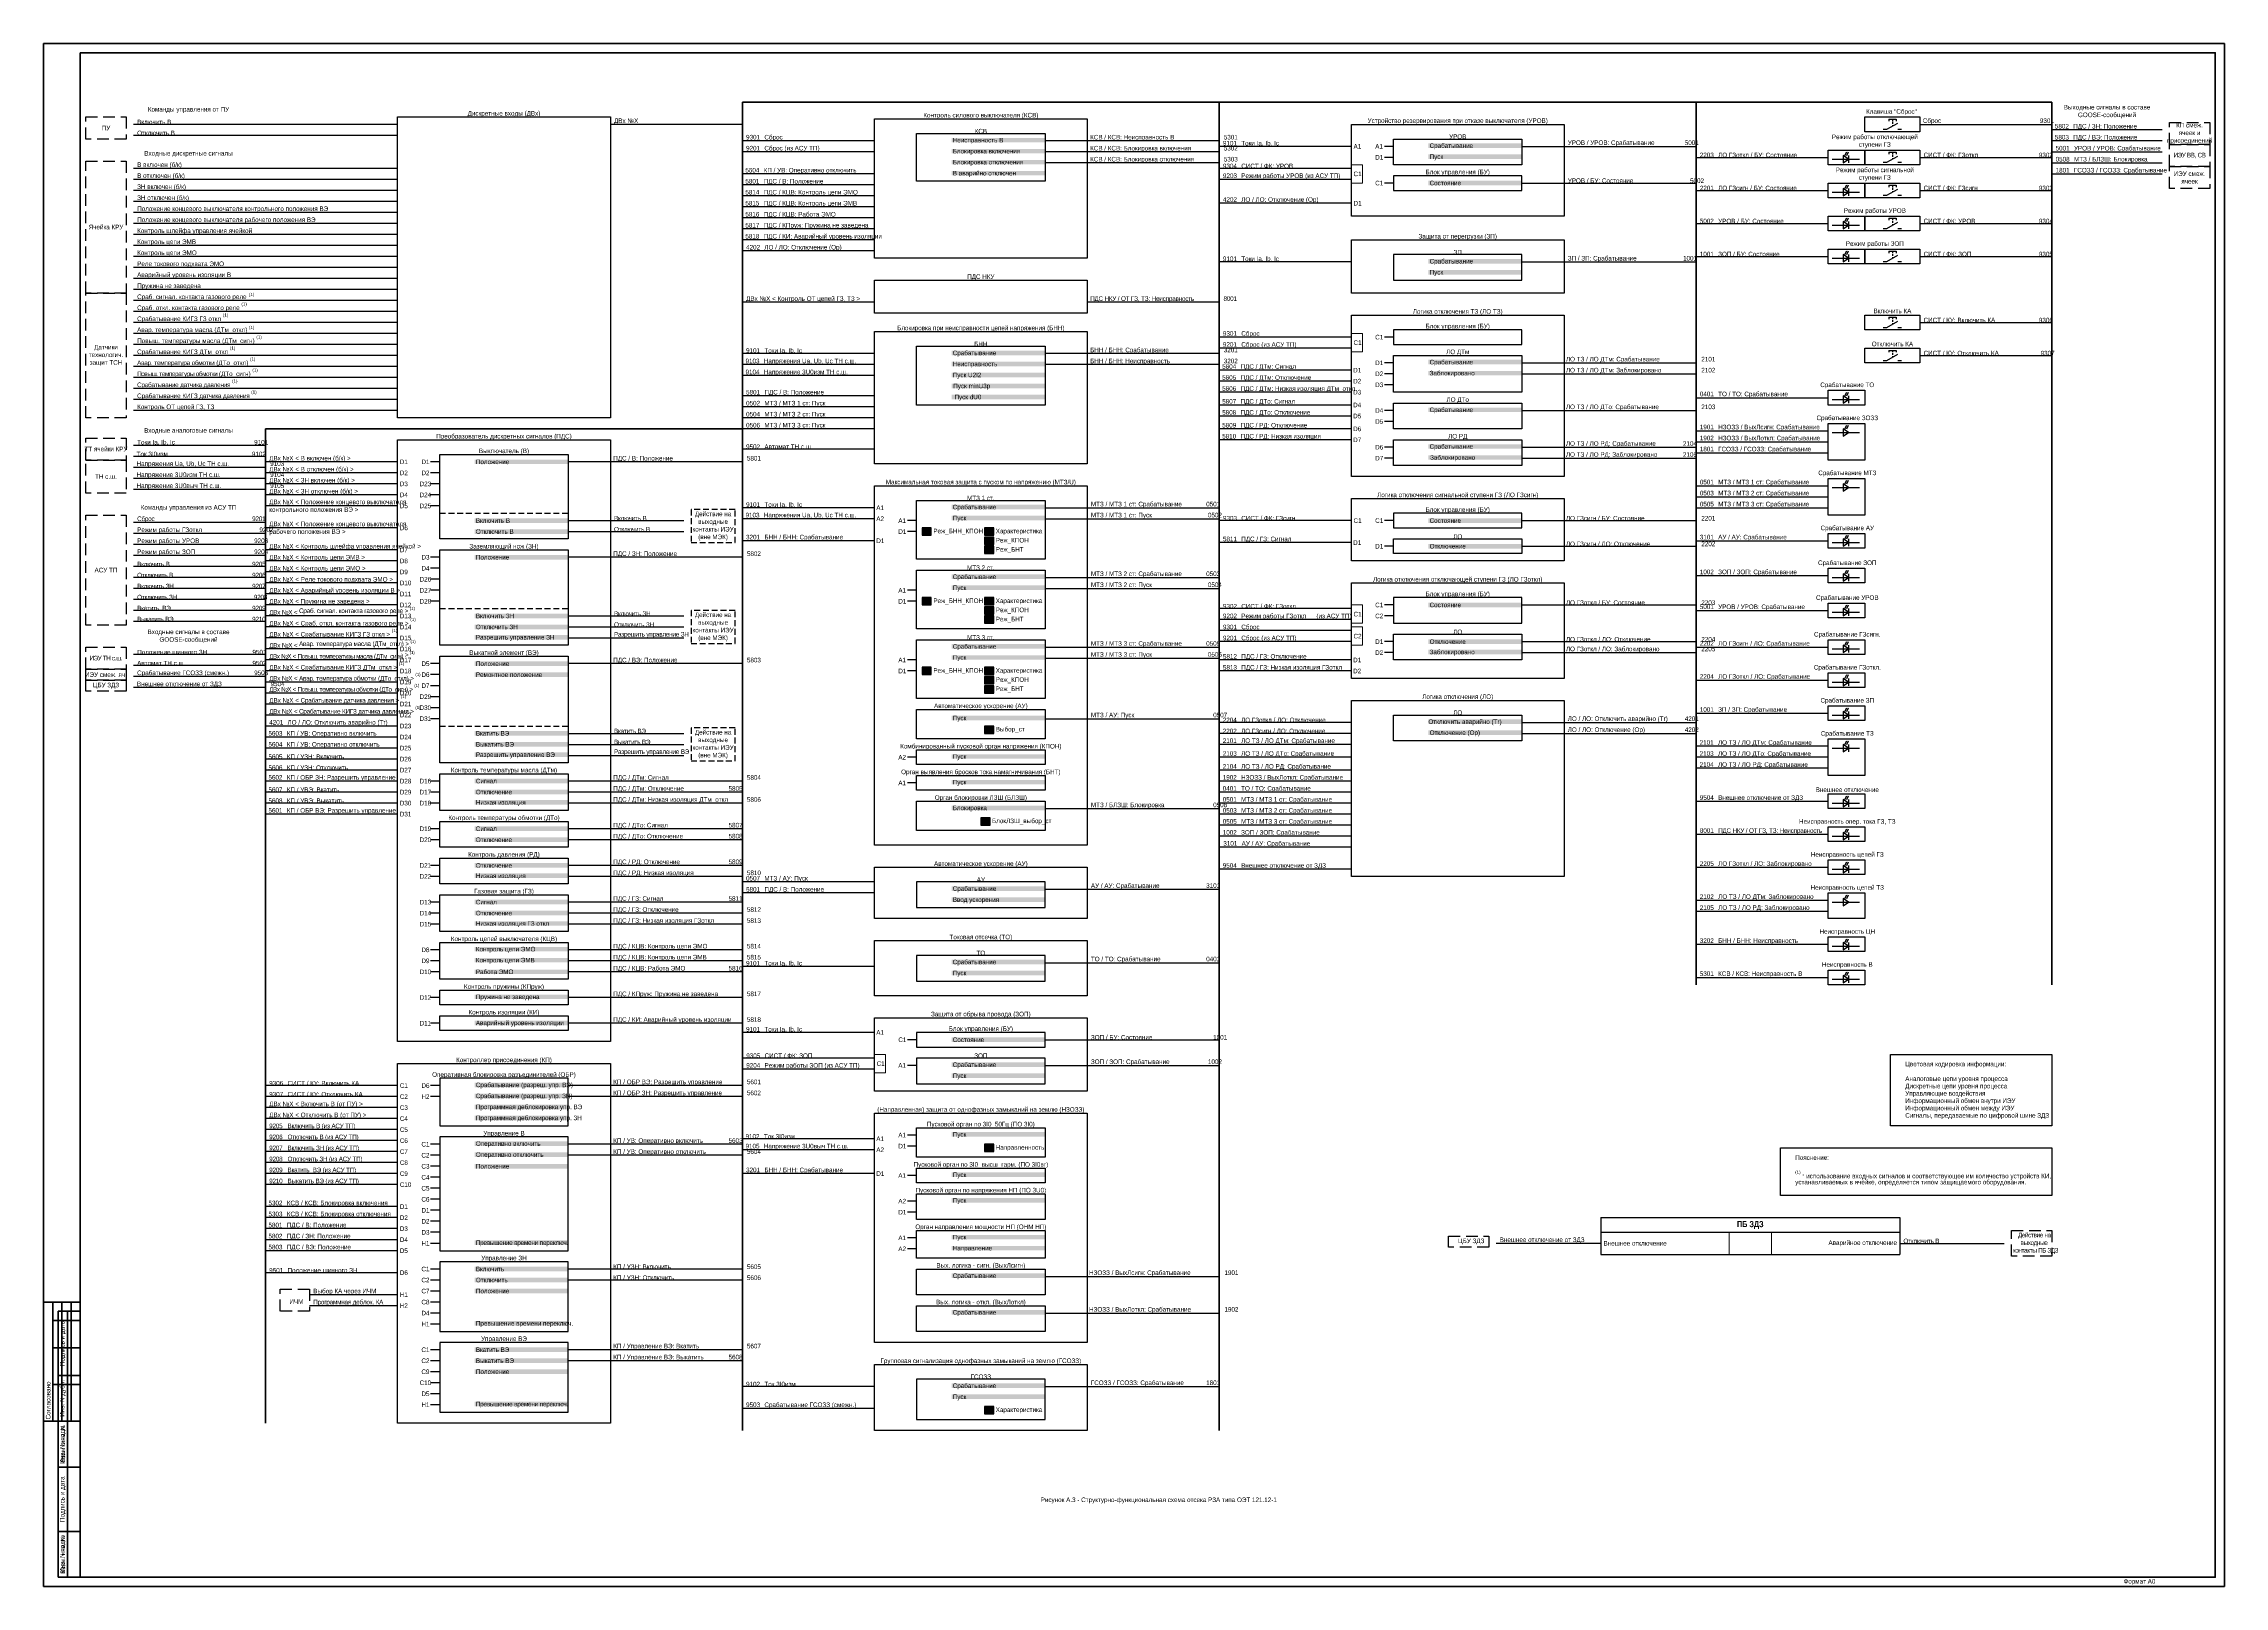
# Model space of a CAD drawing. Header units: millimetres. Extents: x 2179 to 12176, y -20554 to -12004.
# Drawn here: x 3683 to 4872, y -14667 to -13826 of the extents above; entities that cross this region are included whole.
import ezdxf
from ezdxf.enums import TextEntityAlignment as Align

# ---------------------------------------------------------------- set-up
doc = ezdxf.new("R2010")
doc.units = ezdxf.units.MM
doc.linetypes.add('HIDDEN2', pattern=[4.7625, 3.175, -1.5875])
doc.linetypes.add('штриховая2', pattern=[9.525, 6.35, -3.175])
for name, color, linetype, lineweight in [('GOOSE', 224, 'Continuous', 30), ('MMS', 190, 'Continuous', 30), ('Внутренняя шина', 4, 'Continuous', 70), ('Вход-Аналоги', 5, 'Continuous', 30), ('Дискретные входы', 134, 'Continuous', 30), ('Дискретный сигнал', 37, 'Continuous', 25), ('Линии связи', 75, 'Continuous', 30), ('Основная', 7, 'Continuous', 30), ('Основная прерывистая', 7, 'штриховая2', 30), ('Основная сплошная', 7, 'Continuous', 30), ('Сигналы внутр.', 13, 'Continuous', 30), ('Тонкая', 7, 'Continuous', 13), ('Цепи внешние', 134, 'Continuous', 30), ('Цепь - ФК и АСУ', 190, 'Continuous', 30)]:
    doc.layers.add(name, color=color, linetype=linetype, lineweight=lineweight)
doc.layers.add('Рамка внешняя', color=8, linetype='Continuous', lineweight=40, plot=False)
doc.styles.add('2.5_Gost_RD', font='ARIALN.TTF', dxfattribs={"height": 2.5})
doc.styles.add('Narrow', font='ARIALN.TTF')
doc.styles.add('Табл дан', font='ARIALN.TTF')
doc.styles.add('Табл загол', font='ARIALNB.TTF')

# ---------------------------------------------------------------- blocks, each defined once
blk = doc.blocks.new('*T16')
at = {"color": 0, "linetype": 'ByBlock', "lineweight": 50, "transparency": 16777216}
for p, q in [((0, 0), (0, 85)), ((0, 85), (12, 85)), ((5, 0), (5, 85)), ((12, 0), (12, 85)), ((0, 60), (12, 60)), ((0, 25), (12, 25)), ((0, 0), (12, 0))]:
    blk.add_line(p, q, dxfattribs=at)
at = {"color": 0, "transparency": 16777216, "char_height": 2.5, "attachment_point": 5, "rotation": 90, "style": '2.5_Gost_RD'}
for s, insert, width in [('Инв. № подл.', (2.5, 72.5), 23), ('Подпись и дата', (2.5, 42.5), 33), ('Взам. инв. №', (2.5, 12.5), 23)]:
    blk.add_mtext(s, dxfattribs=dict(at, insert=insert, width=width))
blk = doc.blocks.new('*T17')
at = {"color": 0, "linetype": 'ByBlock', "lineweight": 50, "transparency": 16777216}
for p, q in [((0, 0), (0, 65)), ((0, 65), (20, 65)), ((5, 0), (5, 65)), ((20, 0), (20, 65)), ((5, 55), (20, 55)), ((5, 40), (20, 40)), ((5, 20), (20, 20)), ((0, 0), (20, 0))]:
    blk.add_line(p, q, dxfattribs=at)
at = {"color": 0, "linetype": 'ByBlock', "lineweight": -2, "transparency": 16777216}
for p, q in [((10, 0), (10, 65)), ((15, 0), (15, 65))]:
    blk.add_line(p, q, dxfattribs=at)
at = {"color": 0, "transparency": 16777216, "insert": (2.5, 1), "char_height": 2.5, "width": 63, "attachment_point": 4, "rotation": 90, "style": '2.5_Gost_RD'}
blk.add_mtext('Согласовано', dxfattribs=at)
blk = doc.blocks.new('*T18')
at = {"color": 0, "linetype": 'ByBlock', "lineweight": 50, "transparency": 16777216}
for p, q in [((0, 0), (0, 145)), ((0, 145), (12, 145)), ((5, 0), (5, 145)), ((12, 0), (12, 145)), ((0, 110), (12, 110)), ((0, 85), (12, 85)), ((0, 60), (12, 60)), ((0, 25), (12, 25)), ((0, 0), (12, 0))]:
    blk.add_line(p, q, dxfattribs=at)
at = {"color": 0, "transparency": 16777216, "char_height": 2.5, "attachment_point": 5, "rotation": 90, "style": '2.5_Gost_RD'}
for s, insert, width in [('{\\C256;Подпись и дата}', (2.5, 127.5), 33), ('{\\C256;Инв. N дубл.}', (2.5, 97.5), 23), ('{\\C256;Взам. инв. N}', (2.5, 72.5), 23), ('Подпись и дата', (2.5, 42.5), 33), ('Инв. N подл.', (2.5, 12.5), 23)]:
    blk.add_mtext(s, dxfattribs=dict(at, insert=insert, width=width))
blk = doc.blocks.new('*U15')
blk.add_lwpolyline([(0, 0), (1189, 0), (1189, 841), (0, 841)], close=True)
at = {"lineweight": 50}
blk.add_lwpolyline([(20, 836), (1184, 836), (1184, 5), (20, 5)], close=True, dxfattribs=at)
for name, p in [('*T17', (0, 90)), ('*T18', (8, 5)), ('*T16', (8, 5))]:
    blk.add_blockref(name, p)
at = {"style": '2.5_Gost_RD', "flags": 8}
blk.add_attdef('ФОРМАТ', text='', height=2.5, dxfattribs=at).set_placement((1134, 4), align=Align.TOP_LEFT)
blk = doc.blocks.new('SW.3')
at = {"true_color": 0xadddf7}
h = blk.add_hatch(color=141, dxfattribs=at)
h.dxf.hatch_style = 1
h.paths.add_polyline_path([(5, 2), (0, 2), (0, -2), (5, -2)])
blk.add_lwpolyline([(5, 2), (0, 2), (0, -2), (5, -2)], close=True)
for points in [[(2, 1), (1, 1)], [(1, 0), (2, 0)], [(3, 0), (2, 1)], [(4, 0), (3, 0)], [(2, -1), (1, -1)]]:
    blk.add_lwpolyline(points)
blk = doc.blocks.new('SW.2')
at = {"true_color": 0xadddf7}
h = blk.add_hatch(color=141, dxfattribs=at)
h.dxf.hatch_style = 1
h.paths.add_polyline_path([(5, 2), (0, 2), (0, -2), (5, -2)])
blk.add_lwpolyline([(5, 2), (0, 2), (0, -2), (5, -2)], close=True)
for points in [[(1, 0), (2, 0)], [(2, 0), (3, 1)], [(3, 0), (4, 0)]]:
    blk.add_lwpolyline(points)
blk = doc.blocks.new('*T150')
at = {"layer": 'Основная', "color": 0, "linetype": 'ByBlock', "lineweight": -2, "transparency": 16777216}
for p, q in [((0, 0), (163, 0)), ((0, 0), (0, -8)), ((163, 0), (163, -8))]:
    blk.add_line(p, q, dxfattribs=at)
at = {"layer": 'Основная', "color": 0, "linetype": 'ByBlock', "lineweight": 30, "transparency": 16777216}
for p, q in [((0, -8), (163, -8)), ((0, -8), (0, -20)), ((163, -8), (163, -20)), ((0, -20), (163, -20))]:
    blk.add_line(p, q, dxfattribs=at)
at = {"layer": 'Основная', "color": 0, "linetype": 'ByBlock', "lineweight": 18, "transparency": 16777216}
for p, q in [((70, -8), (70, -20)), ((93, -8), (93, -20))]:
    blk.add_line(p, q, dxfattribs=at)
at = {"layer": 'Основная', "color": 0, "transparency": 16777216}
for s, insert, char_height, width, attachment_point, style in [('{\\C256;ПБ ЗДЗ}', (81.5, -4), 3.3, 160, 5, 'Табл загол'), ('Внешнее отключение', (1.5, -14), 2.5, 67, 4, 'Табл дан'), ('Аварийное отключение', (161.5, -14), 2.5, 67, 6, 'Табл дан')]:
    blk.add_mtext(s, dxfattribs=dict(at, insert=insert, char_height=char_height, width=width, attachment_point=attachment_point, style=style))

msp = doc.modelspace()

# ---------------------------------------------------------------- linework, layer by layer
at = {"layer": 'Внутренняя шина'}
for points in [[(4064, -13858), (4778, -13858)], [(4064, -14582), (4064, -13858)], [(4324, -14582), (4324, -13858)], [(4584, -14339), (4584, -13858)], [(4778, -14339), (4778, -13858)], [(3804, -14578), (3804, -14036)], [(3804, -14036), (4064, -14036)]]:
    msp.add_lwpolyline(points, dxfattribs=at)
at = {"layer": 'Линии связи', "ltscale": 0.5}
for points in [[(3876, -13870), (3732, -13870)], [(4064, -13870), (3992, -13870)], [(3876, -13876), (3732, -13876)], [(3876, -13894), (3732, -13894)], [(4136, -13897), (4064, -13897)], [(3876, -13900), (3732, -13900)], [(3876, -13906), (3732, -13906)], [(4136, -13903), (4064, -13903)], [(4136, -13909), (4064, -13909)], [(3876, -13912), (3732, -13912)], [(3876, -13918), (3732, -13918)], [(4136, -13915), (4064, -13915)], [(4136, -13921), (4064, -13921)], [(4396, -13913), (4324, -13913)], [(3876, -13924), (3732, -13924)], [(3876, -13930), (3732, -13930)], [(4136, -13927), (4064, -13927)], [(4136, -13933), (4064, -13933)], [(3876, -13936), (3732, -13936)], [(3876, -13942), (3732, -13942)], [(4136, -13939), (4064, -13939)], [(4396, -13945), (4324, -13945)], [(3876, -13948), (3732, -13948)], [(3876, -13954), (3732, -13954)], [(3876, -13960), (3732, -13960)], [(3876, -13966), (3732, -13966)], [(4136, -13967), (4064, -13967)], [(3876, -13972), (3732, -13972)], [(3876, -13978), (3732, -13978)], [(3876, -13984), (3732, -13984)], [(3876, -13990), (3732, -13990)], [(3876, -13996), (3732, -13996)], [(3876, -14002), (3732, -14002)], [(4136, -13995), (4064, -13995)], [(3876, -14008), (3732, -14008)], [(3876, -14014), (3732, -14014)], [(4136, -14018), (4064, -14018)], [(3876, -14020), (3732, -14020)], [(3876, -14026), (3732, -14026)], [(4136, -14024), (4064, -14024)], [(4136, -14030), (4064, -14030)], [(4136, -14036), (4064, -14036)], [(4396, -14036), (4324, -14036)], [(4396, -14042), (4324, -14042)], [(3804, -14045), (3732, -14045)], [(4136, -14047), (4064, -14047)], [(3876, -14054), (3804, -14054)], [(3876, -14060), (3804, -14060)], [(3876, -14066), (3804, -14066)], [(3876, -14072), (3804, -14072)], [(3804, -14087), (3732, -14087)], [(3876, -14078), (3804, -14078)], [(4136, -14079), (4064, -14079)], [(3876, -14090), (3804, -14090)], [(4396, -14098), (4324, -14098)], [(3876, -14102), (3804, -14102)], [(3876, -14108), (3804, -14108)], [(3876, -14114), (3804, -14114)], [(3876, -14120), (3804, -14120)], [(3876, -14126), (3804, -14126)], [(3876, -14132), (3804, -14132)], [(3876, -14138), (3804, -14138)], [(3876, -14144), (3804, -14144)], [(3804, -14159), (3732, -14159)], [(3876, -14150), (3804, -14150)], [(3876, -14156), (3804, -14156)], [(3804, -14165), (3732, -14165)], [(3876, -14162), (3804, -14162)], [(3876, -14168), (3804, -14168)], [(4396, -14162), (4324, -14162)], [(4396, -14168), (4324, -14168)], [(3876, -14174), (3804, -14174)], [(3876, -14180), (3804, -14180)], [(3876, -14186), (3804, -14186)], [(3876, -14192), (3804, -14192)], [(3876, -14198), (3804, -14198)], [(3876, -14204), (3804, -14204)], [(3876, -14210), (3804, -14210)], [(3876, -14216), (3804, -14216)], [(3876, -14222), (3804, -14222)], [(3876, -14228), (3804, -14228)], [(3876, -14234), (3804, -14234)], [(3876, -14240), (3804, -14240)], [(3876, -14246), (3804, -14246)], [(4136, -14329), (4064, -14329)], [(4136, -14365), (4064, -14365)], [(4136, -14423), (4064, -14423)], [(3876, -14460), (3804, -14460)], [(3876, -14466), (3804, -14466)], [(3876, -14472), (3804, -14472)], [(3876, -14478), (3804, -14478)], [(3876, -14484), (3804, -14484)], [(3876, -14496), (3804, -14496)], [(3876, -14508), (3828, -14508)], [(3876, -14514), (3828, -14514)], [(4136, -14558), (4064, -14558)]]:
    msp.add_lwpolyline(points, dxfattribs=at)
at = {"layer": 'Линии связи'}
for points in [[(4706, -13870), (4778, -13870)], [(4838, -13873), (4778, -13873)], [(4136, -13879), (4064, -13879)], [(4136, -13885), (4064, -13885)], [(4324, -13879), (4229, -13879)], [(4324, -13885), (4229, -13885)], [(4396, -13882), (4324, -13882)], [(4489, -13882), (4584, -13882)], [(4838, -13879), (4778, -13879)], [(4778, -13885), (4838, -13885)], [(4324, -13891), (4229, -13891)], [(4396, -13894), (4324, -13894)], [(4584, -13888), (4656, -13888)], [(4706, -13888), (4778, -13888)], [(4778, -13891), (4838, -13891)], [(4778, -13897), (4838, -13897)], [(4396, -13900), (4324, -13900)], [(4489, -13902), (4584, -13902)], [(4584, -13906), (4656, -13906)], [(4706, -13906), (4778, -13906)], [(4584, -13924), (4656, -13924)], [(4706, -13924), (4778, -13924)], [(4489, -13945), (4584, -13945)], [(4584, -13942), (4656, -13942)], [(4706, -13942), (4778, -13942)], [(4324, -13967), (4252, -13967)], [(4706, -13978), (4778, -13978)], [(4396, -13986), (4324, -13986)], [(4396, -13992), (4324, -13992)], [(4136, -14001), (4064, -14001)], [(4324, -13995), (4229, -13995)], [(4324, -14001), (4229, -14001)], [(4396, -14004), (4324, -14004)], [(4489, -14000), (4584, -14000)], [(4489, -14006), (4584, -14006)], [(4706, -13996), (4778, -13996)], [(4136, -14007), (4064, -14007)], [(4396, -14010), (4324, -14010)], [(4396, -14016), (4324, -14016)], [(4396, -14023), (4324, -14023)], [(4396, -14029), (4324, -14029)], [(4489, -14026), (4584, -14026)], [(4584, -14019), (4656, -14019)], [(4584, -14037), (4656, -14037)], [(3804, -14051), (3732, -14051)], [(4489, -14046), (4584, -14046)], [(4489, -14052), (4584, -14052)], [(4584, -14043), (4656, -14043)], [(4584, -14049), (4656, -14049)], [(3804, -14057), (3732, -14057)], [(3804, -14063), (3732, -14063)], [(4064, -14054), (3969, -14054)], [(4064, -14054), (3969, -14054)], [(3804, -14069), (3732, -14069)], [(4584, -14067), (4656, -14067)], [(4584, -14073), (4656, -14073)], [(3969, -14086), (4032, -14086)], [(4136, -14085), (4064, -14085)], [(4229, -14079), (4324, -14079)], [(4229, -14085), (4324, -14085)], [(4396, -14086), (4324, -14086)], [(4489, -14086), (4584, -14086)], [(4584, -14079), (4656, -14079)], [(3804, -14093), (3732, -14093)], [(3804, -14099), (3732, -14099)], [(3969, -14092), (4032, -14092)], [(4136, -14097), (4064, -14097)], [(4489, -14100), (4584, -14100)], [(4584, -14097), (4656, -14097)], [(3804, -14105), (3732, -14105)], [(3804, -14111), (3732, -14111)], [(4064, -14106), (3969, -14106)], [(4064, -14106), (3969, -14106)], [(3804, -14117), (3732, -14117)], [(3804, -14123), (3732, -14123)], [(4229, -14117), (4324, -14117)], [(4229, -14123), (4324, -14123)], [(4584, -14116), (4656, -14116)], [(3804, -14129), (3732, -14129)], [(3804, -14135), (3732, -14135)], [(4396, -14134), (4324, -14134)], [(4489, -14132), (4584, -14132)], [(4584, -14135), (4656, -14135)], [(3804, -14141), (3732, -14141)], [(3969, -14138), (4032, -14138)], [(3969, -14144), (4032, -14144)], [(4396, -14140), (4324, -14140)], [(4396, -14146), (4324, -14146)], [(3969, -14150), (4032, -14150)], [(4229, -14155), (4324, -14155)], [(4396, -14152), (4324, -14152)], [(4489, -14152), (4584, -14152)], [(4489, -14158), (4584, -14158)], [(4584, -14155), (4656, -14155)], [(3804, -14171), (3732, -14171)], [(4064, -14164), (3969, -14164)], [(4064, -14164), (3969, -14164)], [(4229, -14161), (4324, -14161)], [(3804, -14177), (3732, -14177)], [(4584, -14173), (4656, -14173)], [(4229, -14194), (4324, -14194)], [(4396, -14196), (4324, -14196)], [(4489, -14196), (4584, -14196)], [(4584, -14191), (4656, -14191)], [(3969, -14202), (4032, -14202)], [(3969, -14208), (4032, -14208)], [(4396, -14202), (4324, -14202)], [(4396, -14208), (4324, -14208)], [(4489, -14202), (4584, -14202)], [(3969, -14214), (4032, -14214)], [(4396, -14215), (4324, -14215)], [(4656, -14209), (4584, -14209)], [(4656, -14215), (4584, -14215)], [(4064, -14228), (3969, -14228)], [(4064, -14228), (3969, -14228)], [(4396, -14222), (4324, -14222)], [(4396, -14228), (4324, -14228)], [(4656, -14221), (4584, -14221)], [(4064, -14234), (3969, -14234)], [(4064, -14234), (3969, -14234)], [(4064, -14240), (3969, -14240)], [(4064, -14240), (3969, -14240)], [(4229, -14243), (4324, -14243)], [(4396, -14234), (4324, -14234)], [(4396, -14240), (4324, -14240)], [(4584, -14239), (4656, -14239)], [(4064, -14254), (3969, -14254)], [(4064, -14254), (3969, -14254)], [(4396, -14246), (4324, -14246)], [(4396, -14252), (4324, -14252)], [(4064, -14260), (3969, -14260)], [(4064, -14260), (3969, -14260)], [(4396, -14258), (4324, -14258)], [(4396, -14264), (4324, -14264)], [(4584, -14257), (4656, -14257)], [(4064, -14274), (3969, -14274)], [(4064, -14274), (3969, -14274)], [(4396, -14276), (4324, -14276)], [(4584, -14275), (4656, -14275)], [(4064, -14280), (3969, -14280)], [(4064, -14280), (3969, -14280)], [(4136, -14283), (4064, -14283)], [(4136, -14289), (4064, -14289)], [(4229, -14287), (4324, -14287)], [(4064, -14294), (3969, -14294)], [(4064, -14294), (3969, -14294)], [(4064, -14300), (3969, -14300)], [(4064, -14300), (3969, -14300)], [(4584, -14293), (4656, -14293)], [(4584, -14299), (4656, -14299)], [(4064, -14306), (3969, -14306)], [(4064, -14306), (3969, -14306)], [(4064, -14320), (3969, -14320)], [(4064, -14326), (3969, -14326)], [(4229, -14327), (4324, -14327)], [(4584, -14317), (4656, -14317)], [(4064, -14332), (3969, -14332)], [(4584, -14335), (4656, -14335)], [(4064, -14346), (3969, -14346)], [(4064, -14360), (3969, -14360)], [(4229, -14369), (4324, -14369)], [(4136, -14379), (4064.1, -14379)], [(4136, -14385), (4064.1, -14385)], [(4229, -14383), (4324, -14383)], [(3876, -14394), (3804, -14394)], [(4064, -14394), (3969, -14394)], [(3876, -14400), (3804, -14400)], [(3876, -14406), (3804, -14406)], [(4064, -14400), (3969, -14400)], [(3876, -14412), (3804, -14412)], [(3876, -14418), (3804, -14418)], [(3876, -14424), (3804, -14424)], [(3876, -14430), (3804, -14430)], [(4064, -14426), (3969, -14426)], [(4064, -14432), (3969, -14432)], [(4136, -14429), (4064, -14429)], [(3876, -14436), (3804, -14436)], [(3876, -14442), (3804, -14442)], [(4136, -14442), (4064, -14442)], [(3876, -14448), (3804, -14448)], [(4532, -14480), (4475, -14480)], [(4695, -14480), (4752, -14480)], [(4064, -14494), (3969, -14494)], [(4064, -14500), (3969, -14500)], [(4229, -14498), (4324, -14498)], [(4229, -14518), (4324, -14518)], [(4064, -14538), (3969, -14538)], [(4064, -14544), (3969, -14544)], [(4229, -14558), (4324, -14558)], [(4136, -14570), (4064, -14570)]]:
    msp.add_lwpolyline(points, dxfattribs=at)
at = {"layer": 'Основная', "linetype": 'HIDDEN2'}
for p, q in [((3899, -14082), (3969, -14082)), ((3899, -14134), (3969, -14134)), ((3899, -14198), (3969, -14198))]:
    msp.add_line(p, q, dxfattribs=at)
at = {"layer": 'Основная'}
for points in [[(3876, -13866), (3992, -13866), (3992, -14030), (3876, -14030)], [(4136, -13867), (4252, -13867), (4252, -13943), (4136, -13943)], [(4159, -13875), (4229, -13875), (4229, -13901), (4159, -13901)], [(4396, -13870), (4512, -13870), (4512, -13920), (4396, -13920)], [(4676, -13866), (4706, -13866), (4706, -13874), (4676, -13874)], [(4419, -13878), (4489, -13878), (4489, -13892), (4419, -13892)], [(4656, -13884), (4676, -13884), (4676, -13892), (4656, -13892)], [(4676, -13884), (4706, -13884), (4706, -13892), (4676, -13892)], [(4489, -13898), (4419, -13898), (4419, -13906), (4489, -13906)], [(4656, -13902), (4676, -13902), (4676, -13910), (4656, -13910)], [(4676, -13902), (4706, -13902), (4706, -13910), (4676, -13910)], [(4656, -13920), (4676, -13920), (4676, -13928), (4656, -13928)], [(4676, -13920), (4706, -13920), (4706, -13928), (4676, -13928)], [(4396, -13933), (4512, -13933), (4512, -13962), (4396, -13962)], [(4489, -13941), (4419, -13941), (4419, -13955), (4489, -13955)], [(4656, -13938), (4676, -13938), (4676, -13946), (4656, -13946)], [(4676, -13938), (4706, -13938), (4706, -13946), (4676, -13946)], [(4136, -13955), (4252, -13955), (4252, -13973), (4136, -13973)], [(4396, -13974), (4512, -13974), (4512, -14062), (4396, -14062)], [(4489, -13982), (4419, -13982), (4419, -13990), (4489, -13990)], [(4676, -13974), (4706, -13974), (4706, -13982), (4676, -13982)], [(4136, -13983), (4252, -13983), (4252, -14055), (4136, -14055)], [(4159, -13991), (4229, -13991), (4229, -14023), (4159, -14023)], [(4676, -13992), (4706, -13992), (4706, -14000), (4676, -14000)], [(4419, -13996), (4489, -13996), (4489, -14016), (4419, -14016)], [(4656, -14015), (4676, -14015), (4676, -14023), (4656, -14023)], [(4419, -14022), (4489, -14022), (4489, -14036), (4419, -14036)], [(3876, -14042), (3992, -14042), (3992, -14370), (3876, -14370)], [(4419, -14042), (4489, -14042), (4489, -14056), (4419, -14056)], [(4656, -14033), (4676, -14033), (4676, -14053), (4656, -14053)], [(3899, -14050), (3969, -14050), (3969, -14096), (3899, -14096)], [(4656, -14063), (4676, -14063), (4676, -14083), (4656, -14083)], [(4136, -14067), (4252, -14067), (4252, -14263), (4136, -14263)], [(4159, -14075), (4229, -14075), (4229, -14107), (4159, -14107)], [(4396, -14074), (4512, -14074), (4512, -14108), (4396, -14108)], [(4489, -14082), (4419, -14082), (4419, -14090), (4489, -14090)], [(4419, -14096), (4489, -14096), (4489, -14104), (4419, -14104)], [(4656, -14093), (4676, -14093), (4676, -14101), (4656, -14101)], [(3899, -14102), (3969, -14102), (3969, -14154), (3899, -14154)], [(4159, -14113), (4229, -14113), (4229, -14145), (4159, -14145)], [(4656, -14112), (4676, -14112), (4676, -14120), (4656, -14120)], [(4396, -14120), (4512, -14120), (4512, -14172), (4396, -14172)], [(4489, -14128), (4419, -14128), (4419, -14142), (4489, -14142)], [(4656, -14131), (4676, -14131), (4676, -14139), (4656, -14139)], [(4419, -14148), (4489, -14148), (4489, -14162), (4419, -14162)], [(3899, -14160), (3969, -14160), (3969, -14218), (3899, -14218)], [(4159, -14151), (4229, -14151), (4229, -14183), (4159, -14183)], [(4656, -14151), (4676, -14151), (4676, -14159), (4656, -14159)], [(4656, -14169), (4676, -14169), (4676, -14177), (4656, -14177)], [(4396, -14184), (4512, -14184), (4512, -14280), (4396, -14280)], [(4159, -14189), (4229, -14189), (4229, -14205), (4159, -14205)], [(4419, -14192), (4489, -14192), (4489, -14206), (4419, -14206)], [(4656, -14187), (4676, -14187), (4676, -14195), (4656, -14195)], [(4656, -14205), (4676, -14205), (4676, -14225), (4656, -14225)], [(4159, -14211), (4229, -14211), (4229, -14219), (4159, -14219)], [(3899, -14224), (3969, -14224), (3969, -14244), (3899, -14244)], [(4159, -14225), (4229, -14225), (4229, -14233), (4159, -14233)], [(4159, -14239), (4229, -14239), (4229, -14255), (4159, -14255)], [(4656, -14235), (4676, -14235), (4676, -14243), (4656, -14243)], [(3899, -14250), (3969, -14250), (3969, -14264), (3899, -14264)], [(4656, -14253), (4676, -14253), (4676, -14261), (4656, -14261)], [(3899, -14270), (3969, -14270), (3969, -14284), (3899, -14284)], [(4136, -14275), (4252, -14275), (4252, -14303), (4136, -14303)], [(4656, -14271), (4676, -14271), (4676, -14279), (4656, -14279)], [(3899, -14290), (3969, -14290), (3969, -14310), (3899, -14310)], [(4229, -14283), (4159, -14283), (4159, -14297), (4229, -14297)], [(4656, -14289), (4676, -14289), (4676, -14303), (4656, -14303)], [(4136, -14315), (4252, -14315), (4252, -14345), (4136, -14345)], [(4656, -14313), (4676, -14313), (4676, -14321), (4656, -14321)], [(3899, -14316), (3969, -14316), (3969, -14336), (3899, -14336)], [(4229, -14323), (4159, -14323), (4159, -14337), (4229, -14337)], [(4656, -14331), (4676, -14331), (4676, -14339), (4656, -14339)], [(3899, -14342), (3969, -14342), (3969, -14350), (3899, -14350)], [(3899, -14356), (3969, -14356), (3969, -14364), (3899, -14364)], [(4136, -14357), (4252, -14357), (4252, -14397), (4136, -14397)], [(4229, -14365), (4159, -14365), (4159, -14373), (4229, -14373)], [(3876, -14382), (3992, -14382), (3992, -14578), (3876, -14578)], [(4229, -14379), (4159, -14379), (4159, -14393), (4229, -14393)], [(3969, -14390), (3899, -14390), (3899, -14416), (3969, -14416)], [(4136, -14409), (4252, -14409), (4252, -14534), (4136, -14534)], [(3969, -14422), (3899, -14422), (3899, -14484), (3969, -14484)], [(4159, -14417), (4229, -14417), (4229, -14433), (4159, -14433)], [(4159, -14439), (4229, -14439), (4229, -14447), (4159, -14447)], [(4159, -14453), (4229, -14453), (4229, -14467), (4159, -14467)], [(4159, -14473), (4229, -14473), (4229, -14488), (4159, -14488)], [(3969, -14490), (3899, -14490), (3899, -14528), (3969, -14528)], [(4159, -14494), (4229, -14494), (4229, -14508), (4159, -14508)], [(4159, -14514), (4229, -14514), (4229, -14528), (4159, -14528)], [(3969, -14534), (3899, -14534), (3899, -14572), (3969, -14572)], [(4136, -14546), (4252, -14546), (4252, -14582), (4136, -14582)], [(4229, -14554), (4159, -14554), (4159, -14576), (4229, -14576)]]:
    msp.add_lwpolyline(points, close=True, dxfattribs=at)
for points in [[(4419, -13882), (4414, -13882)], [(4419, -13888), (4414, -13888)], [(4419, -13902), (4414, -13902)], [(4419, -13986), (4414, -13986)], [(4419, -14000), (4414, -14000)], [(4419, -14006), (4414, -14006)], [(4419, -14012), (4414, -14012)], [(4419, -14026), (4414, -14026)], [(4419, -14032), (4414, -14032)], [(4419, -14046), (4414, -14046)], [(4419, -14052), (4414, -14052)], [(3899, -14054), (3894, -14054)], [(3899, -14060), (3894, -14060)], [(3899, -14066), (3894, -14066)], [(3899, -14072), (3894, -14072)], [(3899, -14078), (3894, -14078)], [(4159, -14086), (4154, -14086)], [(4419, -14086), (4414, -14086)], [(4159, -14092), (4154, -14092)], [(4419, -14100), (4414, -14100)], [(3899, -14106), (3894, -14106)], [(3899, -14112), (3894, -14112)], [(3899, -14118), (3894, -14118)], [(3899, -14124), (3894, -14124)], [(4159, -14124), (4154, -14124)], [(3899, -14130), (3894, -14130)], [(4159, -14130), (4154, -14130)], [(4419, -14132), (4414, -14132)], [(4419, -14138), (4414, -14138)], [(4419, -14152), (4414, -14152)], [(4419, -14158), (4414, -14158)], [(3899, -14164), (3894, -14164)], [(3899, -14170), (3894, -14170)], [(4159, -14162), (4154, -14162)], [(4159, -14168), (4154, -14168)], [(3899, -14176), (3894, -14176)], [(3899, -14182), (3894, -14182)], [(3899, -14188), (3894, -14188)], [(3899, -14194), (3894, -14194)], [(4159, -14215), (4154, -14215)], [(3899, -14228), (3894, -14228)], [(4159, -14229), (4154, -14229)], [(3899, -14234), (3894, -14234)], [(3899, -14240), (3894, -14240)], [(3899, -14254), (3894, -14254)], [(3899, -14260), (3894, -14260)], [(3899, -14274), (3894, -14274)], [(3899, -14280), (3894, -14280)], [(3899, -14294), (3894, -14294)], [(3899, -14300), (3894, -14300)], [(3899, -14306), (3894, -14306)], [(3899, -14320), (3894, -14320)], [(3899, -14326), (3894, -14326)], [(3899, -14332), (3894, -14332)], [(3899, -14346), (3894, -14346)], [(3899, -14360), (3894, -14360)], [(4159, -14369), (4154, -14369)], [(4159, -14383), (4154, -14383)], [(3899, -14394), (3894, -14394)], [(3899, -14400), (3894, -14400)], [(4159, -14421), (4154, -14421)], [(3899, -14426), (3894, -14426)], [(3899, -14432), (3894, -14432)], [(4159, -14427), (4154, -14427)], [(3899, -14438), (3894, -14438)], [(3899, -14444), (3894, -14444)], [(4159, -14443), (4154, -14443)], [(3899, -14450), (3894, -14450)], [(3899, -14456), (3894, -14456)], [(4159, -14457), (4154, -14457)], [(3899, -14462), (3894, -14462)], [(3899, -14468), (3894, -14468)], [(4159, -14463), (4154, -14463)], [(3899, -14474), (3894, -14474)], [(3899, -14480), (3894, -14480)], [(4159, -14477), (4154, -14477)], [(4159, -14483), (4154, -14483)], [(3899, -14494), (3894, -14494)], [(3899, -14500), (3894, -14500)], [(3899, -14506), (3894, -14506)], [(3899, -14512), (3894, -14512)], [(3899, -14518), (3894, -14518)], [(3899, -14524), (3894, -14524)], [(3899, -14538), (3894, -14538)], [(3899, -14544), (3894, -14544)], [(3899, -14550), (3894, -14550)], [(3899, -14556), (3894, -14556)], [(3899, -14562), (3894, -14562)], [(3899, -14568), (3894, -14568)]]:
    msp.add_lwpolyline(points, dxfattribs=at)
at = {"layer": 'Основная', "linetype": 'HIDDEN2'}
for points in [[(4036, -14098), (4060, -14098), (4060, -14080), (4036, -14080)], [(4036, -14153), (4060, -14153), (4060, -14135), (4036, -14135)], [(4036, -14217), (4060, -14217), (4060, -14199), (4036, -14199)]]:
    msp.add_lwpolyline(points, close=True, dxfattribs=at)
at = {"layer": 'Основная прерывистая'}
msp.add_lwpolyline([(3812, -14505), (3828, -14505), (3828, -14517), (3812, -14517)], close=True, dxfattribs=at)
at = {"layer": 'Основная сплошная', "color": 0}
for p, q in [((4686, -13872.7), (4688, -13872.7)), ((4688, -13872.7), (4694, -13869.3)), ((4689, -13867.2), (4691, -13867.2)), ((4691, -13867.2), (4693, -13867.2)), ((4694, -13872.7), (4696, -13872.7)), ((4688, -13890.7), (4694, -13887.3)), ((4689, -13885.2), (4691, -13885.2)), ((4691, -13885.2), (4693, -13885.2)), ((4686, -13890.7), (4688, -13890.7)), ((4694, -13890.7), (4696, -13890.7)), ((4686, -13908.7), (4688, -13908.7)), ((4688, -13908.7), (4694, -13905.3)), ((4689, -13903.2), (4691, -13903.2)), ((4691, -13903.2), (4693, -13903.2)), ((4694, -13908.7), (4696, -13908.7)), ((4689, -13921.2), (4691, -13921.2)), ((4691, -13921.2), (4693, -13921.2)), ((4686, -13926.7), (4688, -13926.7)), ((4688, -13926.7), (4694, -13923.3)), ((4694, -13926.7), (4696, -13926.7)), ((4686, -13944.7), (4688, -13944.7)), ((4688, -13944.7), (4694, -13941.3)), ((4689, -13939.2), (4691, -13939.2)), ((4691, -13939.2), (4693, -13939.2)), ((4694, -13944.7), (4696, -13944.7)), ((4686, -13980.7), (4688, -13980.7)), ((4688, -13980.7), (4694, -13977.3)), ((4689, -13975.2), (4691, -13975.2)), ((4691, -13975.2), (4693, -13975.2)), ((4694, -13980.7), (4696, -13980.7)), ((4689, -13993.2), (4691, -13993.2)), ((4691, -13993.2), (4693, -13993.2)), ((4686, -13998.7), (4688, -13998.7)), ((4688, -13998.7), (4694, -13995.3)), ((4694, -13998.7), (4696, -13998.7))]:
    msp.add_line(p, q, dxfattribs=at)
at = {"layer": 'Основная сплошная', "ltscale": 0.35}
for p, q in [((4689, -13867.2), (4689, -13868.2)), ((4691, -13867.2), (4691, -13868.2)), ((4691, -13868.7), (4691, -13869.7)), ((4693, -13867.2), (4693, -13868.2)), ((4689, -13885.2), (4689, -13886.2)), ((4691, -13885.2), (4691, -13886.2)), ((4691, -13886.7), (4691, -13887.7)), ((4693, -13885.2), (4693, -13886.2)), ((4689, -13903.2), (4689, -13904.2)), ((4691, -13903.2), (4691, -13904.2)), ((4691, -13904.7), (4691, -13905.7)), ((4693, -13903.2), (4693, -13904.2)), ((4689, -13921.2), (4689, -13922.2)), ((4691, -13921.2), (4691, -13922.2)), ((4691, -13922.7), (4691, -13923.7)), ((4693, -13921.2), (4693, -13922.2)), ((4689, -13939.2), (4689, -13940.2)), ((4691, -13939.2), (4691, -13940.2)), ((4691, -13940.7), (4691, -13941.7)), ((4693, -13939.2), (4693, -13940.2)), ((4689, -13975.2), (4689, -13976.2)), ((4691, -13975.2), (4691, -13976.2)), ((4691, -13976.7), (4691, -13977.7)), ((4693, -13975.2), (4693, -13976.2)), ((4689, -13993.2), (4689, -13994.2)), ((4691, -13993.2), (4691, -13994.2)), ((4693, -13993.2), (4693, -13994.2)), ((4691, -13994.7), (4691, -13995.7))]:
    msp.add_line(p, q, dxfattribs=at)
at = {"layer": 'Основная сплошная', "color": 0, "linetype": 'HIDDEN2', "ltscale": 0.5}
for p, q in [((4691, -13870.4), (4691, -13871)), ((4691, -13888.4), (4691, -13889)), ((4691, -13906.4), (4691, -13907)), ((4691, -13924.4), (4691, -13925)), ((4691, -13942.4), (4691, -13943)), ((4691, -13978.4), (4691, -13979)), ((4691, -13996.4), (4691, -13997))]:
    msp.add_line(p, q, dxfattribs=at)
at = {"layer": 'Основная сплошная', "linetype": 'штриховая2'}
for points in [[(3728, -13878), (3706, -13878), (3706, -13866), (3728, -13866)], [(4864, -13881), (4842, -13881), (4842, -13869), (4864, -13869)], [(4864, -13893), (4842, -13893), (4842, -13881), (4864, -13881)], [(3728, -13962), (3706, -13962), (3706, -13890), (3728, -13890)], [(4864, -13905), (4842, -13905), (4842, -13893), (4864, -13893)], [(3728, -14030), (3706, -14030), (3706, -13962), (3728, -13962)], [(3728, -14053), (3706, -14053), (3706, -14041), (3728, -14041)], [(3728, -14071), (3706, -14071), (3706, -14053), (3728, -14053)], [(3728, -14143), (3706, -14143), (3706, -14083), (3728, -14083)], [(3728, -14167), (3706, -14167), (3706, -14155), (3728, -14155)], [(3728, -14173), (3706, -14173), (3706, -14167), (3728, -14167)], [(3728, -14179), (3706, -14179), (3706, -14173), (3728, -14173)], [(4471, -14482), (4449, -14482), (4449, -14476), (4471, -14476)], [(4778, -14487), (4756, -14487), (4756, -14473), (4778, -14473)]]:
    msp.add_lwpolyline(points, close=True, dxfattribs=at)
at = {"layer": 'Основная сплошная'}
for points in [[(4664.1, -13887), (4664.1, -13891), (4667.1, -13889), (4664.1, -13887)], [(4665.1, -13887), (4666.1, -13885)], [(4666.1, -13887), (4667.1, -13885)], [(4667.1, -13887), (4667.1, -13891)], [(4658.1, -13889), (4673.1, -13889)], [(4658.1, -13907), (4673.1, -13907)], [(4664.1, -13905), (4664.1, -13909), (4667.1, -13907), (4664.1, -13905)], [(4665.1, -13905), (4666.1, -13903)], [(4666.1, -13905), (4667.1, -13903)], [(4667.1, -13905), (4667.1, -13909)], [(4664.1, -13923), (4664.1, -13927), (4667.1, -13925), (4664.1, -13923)], [(4665.1, -13923), (4666.1, -13921)], [(4666.1, -13923), (4667.1, -13921)], [(4667.1, -13923), (4667.1, -13927)], [(4658.1, -13925), (4673.1, -13925)], [(4658.1, -13943), (4673.1, -13943)], [(4664.1, -13941), (4664.1, -13945), (4667.1, -13943), (4664.1, -13941)], [(4665.1, -13941), (4666.1, -13939)], [(4666.1, -13941), (4667.1, -13939)], [(4667.1, -13941), (4667.1, -13945)], [(4664.1, -14018), (4664.1, -14022), (4667.1, -14020), (4664.1, -14018)], [(4665.1, -14018), (4666.1, -14016)], [(4666.1, -14018), (4667.1, -14016)], [(4667.1, -14018), (4667.1, -14022)], [(4658.1, -14020), (4673.1, -14020)], [(4658.1, -14038), (4673.1, -14038)], [(4664.1, -14036), (4664.1, -14040), (4667.1, -14038), (4664.1, -14036)], [(4665.1, -14036), (4666.1, -14034)], [(4666.1, -14036), (4667.1, -14034)], [(4665.1, -14066), (4666.1, -14064)], [(4666.1, -14066), (4667.1, -14064)], [(4658.1, -14068), (4673.1, -14068)], [(4664.1, -14066), (4664.1, -14070), (4667.1, -14068), (4664.1, -14066)], [(4658.1, -14098), (4673.1, -14098)], [(4664.1, -14096), (4664.1, -14100), (4667.1, -14098), (4664.1, -14096)], [(4665.1, -14096), (4666.1, -14094)], [(4666.1, -14096), (4667.1, -14094)], [(4667.1, -14096), (4667.1, -14100)], [(4665.1, -14115), (4666.1, -14113)], [(4666.1, -14115), (4667.1, -14113)], [(4658.1, -14117), (4673.1, -14117)], [(4664.1, -14115), (4664.1, -14119), (4667.1, -14117), (4664.1, -14115)], [(4667.1, -14115), (4667.1, -14119)], [(4658.1, -14136), (4673.1, -14136)], [(4664.1, -14134), (4664.1, -14138), (4667.1, -14136), (4664.1, -14134)], [(4665.1, -14134), (4666.1, -14132)], [(4666.1, -14134), (4667.1, -14132)], [(4667.1, -14134), (4667.1, -14138)], [(4658.1, -14156), (4673.1, -14156)], [(4664.1, -14154), (4664.1, -14158), (4667.1, -14156), (4664.1, -14154)], [(4665.1, -14154), (4666.1, -14152)], [(4666.1, -14154), (4667.1, -14152)], [(4667.1, -14154), (4667.1, -14158)], [(4664.1, -14172), (4664.1, -14176), (4667.1, -14174), (4664.1, -14172)], [(4665.1, -14172), (4666.1, -14170)], [(4666.1, -14172), (4667.1, -14170)], [(4667.1, -14172), (4667.1, -14176)], [(4658.1, -14174), (4673.1, -14174)], [(4658.1, -14192), (4673.1, -14192)], [(4664.1, -14190), (4664.1, -14194), (4667.1, -14192), (4664.1, -14190)], [(4665.1, -14190), (4666.1, -14188)], [(4666.1, -14190), (4667.1, -14188)], [(4667.1, -14190), (4667.1, -14194)], [(4664.1, -14208), (4664.1, -14212), (4667.1, -14210), (4664.1, -14208)], [(4665.1, -14208), (4666.1, -14206)], [(4666.1, -14208), (4667.1, -14206)], [(4667.1, -14208), (4667.1, -14212)], [(4658.1, -14210), (4673.1, -14210)], [(4658.1, -14240), (4673.1, -14240)], [(4664.1, -14238), (4664.1, -14242), (4667.1, -14240), (4664.1, -14238)], [(4665.1, -14238), (4666.1, -14236)], [(4666.1, -14238), (4667.1, -14236)], [(4667.1, -14238), (4667.1, -14242)], [(4664.1, -14256), (4664.1, -14260), (4667.1, -14258), (4664.1, -14256)], [(4665.1, -14256), (4666.1, -14254)], [(4666.1, -14256), (4667.1, -14254)], [(4667.1, -14256), (4667.1, -14260)], [(4658.1, -14258), (4673.1, -14258)], [(4658.1, -14276), (4673.1, -14276)], [(4664.1, -14274), (4664.1, -14278), (4667.1, -14276), (4664.1, -14274)], [(4665.1, -14274), (4666.1, -14272)], [(4666.1, -14274), (4667.1, -14272)], [(4667.1, -14274), (4667.1, -14278)], [(4665.1, -14292), (4666.1, -14290)], [(4666.1, -14292), (4667.1, -14290)], [(4658.1, -14294), (4673.1, -14294)], [(4664.1, -14292), (4664.1, -14296), (4667.1, -14294), (4664.1, -14292)], [(4665.1, -14316), (4666.1, -14314)], [(4666.1, -14316), (4667.1, -14314)], [(4658.1, -14318), (4673.1, -14318)], [(4664.1, -14316), (4664.1, -14320), (4667.1, -14318), (4664.1, -14316)], [(4667.1, -14316), (4667.1, -14320)], [(4658.1, -14336), (4673.1, -14336)], [(4664.1, -14334), (4664.1, -14338), (4667.1, -14336), (4664.1, -14334)], [(4665.1, -14334), (4666.1, -14332)], [(4666.1, -14334), (4667.1, -14332)], [(4667.1, -14334), (4667.1, -14338)]]:
    msp.add_lwpolyline(points, dxfattribs=at)
for points in [[(4665.6, -13886, 0.5, 0, 0), (4666.1, -13885, 0, 0, 0)], [(4666.6, -13886, 0.5, 0, 0), (4667.1, -13885, 0, 0, 0)], [(4665.6, -13904, 0.5, 0, 0), (4666.1, -13903, 0, 0, 0)], [(4666.6, -13904, 0.5, 0, 0), (4667.1, -13903, 0, 0, 0)], [(4665.6, -13922, 0.5, 0, 0), (4666.1, -13921, 0, 0, 0)], [(4666.6, -13922, 0.5, 0, 0), (4667.1, -13921, 0, 0, 0)], [(4665.6, -13940, 0.5, 0, 0), (4666.1, -13939, 0, 0, 0)], [(4666.6, -13940, 0.5, 0, 0), (4667.1, -13939, 0, 0, 0)], [(4665.6, -14017, 0.5, 0, 0), (4666.1, -14016, 0, 0, 0)], [(4666.6, -14017, 0.5, 0, 0), (4667.1, -14016, 0, 0, 0)], [(4665.6, -14035, 0.5, 0, 0), (4666.1, -14034, 0, 0, 0)], [(4666.6, -14035, 0.5, 0, 0), (4667.1, -14034, 0, 0, 0)], [(4665.6, -14065, 0.5, 0, 0), (4666.1, -14064, 0, 0, 0)], [(4666.6, -14065, 0.5, 0, 0), (4667.1, -14064, 0, 0, 0)], [(4665.6, -14095, 0.5, 0, 0), (4666.1, -14094, 0, 0, 0)], [(4666.6, -14095, 0.5, 0, 0), (4667.1, -14094, 0, 0, 0)], [(4665.6, -14114, 0.5, 0, 0), (4666.1, -14113, 0, 0, 0)], [(4666.6, -14114, 0.5, 0, 0), (4667.1, -14113, 0, 0, 0)], [(4665.6, -14133, 0.5, 0, 0), (4666.1, -14132, 0, 0, 0)], [(4666.6, -14133, 0.5, 0, 0), (4667.1, -14132, 0, 0, 0)], [(4665.6, -14153, 0.5, 0, 0), (4666.1, -14152, 0, 0, 0)], [(4666.6, -14153, 0.5, 0, 0), (4667.1, -14152, 0, 0, 0)], [(4665.6, -14171, 0.5, 0, 0), (4666.1, -14170, 0, 0, 0)], [(4666.6, -14171, 0.5, 0, 0), (4667.1, -14170, 0, 0, 0)], [(4665.6, -14189, 0.5, 0, 0), (4666.1, -14188, 0, 0, 0)], [(4666.6, -14189, 0.5, 0, 0), (4667.1, -14188, 0, 0, 0)], [(4665.6, -14207, 0.5, 0, 0), (4666.1, -14206, 0, 0, 0)], [(4666.6, -14207, 0.5, 0, 0), (4667.1, -14206, 0, 0, 0)], [(4665.6, -14237, 0.5, 0, 0), (4666.1, -14236, 0, 0, 0)], [(4666.6, -14237, 0.5, 0, 0), (4667.1, -14236, 0, 0, 0)], [(4665.6, -14255, 0.5, 0, 0), (4666.1, -14254, 0, 0, 0)], [(4666.6, -14255, 0.5, 0, 0), (4667.1, -14254, 0, 0, 0)], [(4665.6, -14273, 0.5, 0, 0), (4666.1, -14272, 0, 0, 0)], [(4666.6, -14273, 0.5, 0, 0), (4667.1, -14272, 0, 0, 0)], [(4665.6, -14291, 0.5, 0, 0), (4666.1, -14290, 0, 0, 0)], [(4666.6, -14291, 0.5, 0, 0), (4667.1, -14290, 0, 0, 0)], [(4665.6, -14315, 0.5, 0, 0), (4666.1, -14314, 0, 0, 0)], [(4666.6, -14315, 0.5, 0, 0), (4667.1, -14314, 0, 0, 0)], [(4665.6, -14333, 0.5, 0, 0), (4666.1, -14332, 0, 0, 0)], [(4666.6, -14333, 0.5, 0, 0), (4667.1, -14332, 0, 0, 0)]]:
    msp.add_lwpolyline(points, format="xyseb", dxfattribs=at)
at = {"layer": 'Основная сплошная', "ltscale": 0.3}
msp.add_lwpolyline([(4690, -14377), (4777.9, -14377), (4777.9, -14416), (4690, -14416)], close=True, dxfattribs=at)
at = {"layer": 'Основная сплошная'}
msp.add_lwpolyline([(4630, -14428), (4778, -14428), (4778, -14454), (4630, -14454)], close=True, dxfattribs=at)
at = {"layer": 'Тонкая'}
for points in [[(4396, -13892), (4402, -13892), (4402, -13902), (4396, -13902)], [(4396, -13984), (4402, -13984), (4402, -13994), (4396, -13994)], [(4396, -14132), (4402, -14132), (4402, -14142), (4396, -14142)], [(4396, -14144), (4402, -14144), (4402, -14154), (4396, -14154)], [(4136, -14377), (4142, -14377), (4142, -14387), (4136, -14387)]]:
    msp.add_lwpolyline(points, close=True, dxfattribs=at)

# ---------------------------------------------------------------- block references
msp.add_blockref('*T150', (4532, -14466))
at = {"layer": 'Основная'}
for name, p in [('SW.3', (4162, -14092)), ('SW.3', (4196, -14092)), ('SW.2', (4196, -14097)), ('SW.2', (4196, -14102)), ('SW.3', (4162, -14130)), ('SW.3', (4196, -14130)), ('SW.2', (4196, -14135)), ('SW.2', (4196, -14140)), ('SW.3', (4162, -14168)), ('SW.3', (4196, -14168)), ('SW.2', (4196, -14173)), ('SW.2', (4196, -14178)), ('SW.3', (4196, -14200)), ('SW.3', (4194, -14250)), ('SW.2', (4196, -14428)), ('SW.3', (4196, -14571))]:
    msp.add_blockref(name, p, dxfattribs=at)
at = {"layer": 'Рамка внешняя'}
msp.add_blockref('*U15', (3683, -14667), dxfattribs=at).add_auto_attribs({'ФОРМАТ': 'Формат А0'})

# ---------------------------------------------------------------- texts
at = {"layer": 'GOOSE', "char_height": 2.5}
for s, insert, width, attachment_point, style in [('5802^IПДС / ЗН: Положение', (4779.6, -13873), 58.43, 7, 'Табл дан'), ('5803^IПДС / ВЭ: Положение', (4779.6, -13879), 58.43, 7, 'Табл дан'), ('5001^IУРОВ / УРОВ: Срабатывание', (4780, -13885), 58, 7, 'Табл дан'), ('0508^IМТЗ / БЛЗШ: Блокировка', (4780, -13891), 58, 7, 'Табл дан'), ('1801^IГСОЗЗ / ГСОЗЗ: Срабатывание', (4780, -13897), 58, 7, 'Табл дан'), ('9502^IАвтомат ТН с.ш.', (4066, -14047), 58, 7, 'Narrow'), ('Автомат ТН с.ш.^I^I^I^I   9502^I', (3734, -14165), 70, 7, 'Narrow'), ('Срабатывание ГСОЗЗ (смежн.)^I^I   9503^I', (3734, -14171), 70, 7, 'Narrow'), ('Внешнее отключение от ЗДЗ^I^I^I   9504^I', (3733.9, -14177), 70.074, 7, 'Narrow'), ('9504^IВнешнее отключение от ЗДЗ', (4586, -14239), 70, 7, 'Narrow'), ('9504^IВнешнее отключение от ЗДЗ^I', (4325.9, -14276), 73.074, 7, 'Narrow'), ('\\A1;Информационный обмен между ИЭУ', (4698, -14405), 72, 1, 'Табл дан'), ('9503^IСрабатывание ГСОЗЗ (смежн.)', (4066, -14570), 70, 7, 'Narrow')]:
    msp.add_mtext(s, dxfattribs=dict(at, insert=insert, width=width, attachment_point=attachment_point, style=style))
at = {"layer": 'GOOSE', "ltscale": 0.5, "char_height": 2.5, "attachment_point": 7, "style": 'Narrow'}
for s, insert, width in [('Положение шинного ЗН^I^I^I   9501^I', (3734, -14159), 70), ('9501^IПоложение шинного ЗН', (3806, -14496), 58)]:
    msp.add_mtext(s, dxfattribs=dict(at, insert=insert, width=width))
at = {"layer": 'MMS', "char_height": 2.5}
for s, insert, width, attachment_point, style in [('9301^IСброс', (4066, -13879), 58, 7, 'Narrow'), ('Сброс^I^I^I^I^I   ^I    9301^I', (4707.6, -13870), 70.356, 7, 'Narrow'), ('9201^IСброс (из АСУ ТП)', (4066, -13885), 58, 7, 'Narrow'), ('\\pt30,40,50,60,70;СИСТ / ФК: ГЗоткл^I^I   ^I^I   9302^I', (4708, -13888), 70, 7, 'Narrow'), ('9304^IСИСТ / ФК: УРОВ', (4326, -13894), 48, 7, 'Narrow'), ('9203^IРежим работы УРОВ (из АСУ ТП)', (4326, -13900), 70, 7, 'Narrow'), ('СИСТ / ФК: ГЗсигн^I^I   ^I^I   9303^I', (4708, -13906), 70, 7, 'Narrow'), ('СИСТ / ФК: УРОВ^I^I^I^I   9304', (4708, -13924), 70, 7, 'Narrow'), ('СИСТ / ФК: ЗОП^I^I^I^I   9305^I', (4708, -13942), 70, 7, 'Narrow'), ('9301^IСброс', (4326, -13986), 58, 7, 'Narrow'), ('СИСТ / КУ: Включить КА^I^I^I   9306', (4708, -13978), 70, 7, 'Narrow'), ('9201^IСброс (из АСУ ТП)', (4326, -13992), 58, 7, 'Narrow'), ('СИСТ / КУ: Отключить КА^I^I^I   9307', (4708, -13996), 70, 7, 'Narrow'), ('{\\T0.95;Сброс^I^I^I^I^I^I   9201^I}', (3734, -14087), 70, 7, 'Narrow'), ('Режим работы ГЗоткл^I^I^I   ^I   9202^I', (3734, -14093), 70, 7, 'Narrow'), ('9303^IСИСТ / ФК: ГЗсигн', (4326, -14086), 58, 7, 'Narrow'), ('Режим работы УРОВ^I^I^I^I   9203^I', (3734, -14099), 70, 7, 'Narrow'), ('Режим работы ЗОП^I^I^I^I   9204^I', (3734, -14105), 70, 7, 'Narrow'), ('{\\T0.95;Включить В^I^I^I^I^I   9205^I}', (3734, -14111), 70, 7, 'Narrow'), ('{\\T0.95;Отключить В^I^I^I^I^I   9206^I}', (3734, -14117), 70, 7, 'Narrow'), ('{\\T0.95;Включить ЗН^I^I^I^I^I   9207^I}', (3734, -14123), 70, 7, 'Narrow'), ('{\\T0.95;Отключить ЗН^I^I^I^I^I   9208^I}', (3734, -14129), 70, 7, 'Narrow'), ('{\\T0.95;Вкатить  ВЭ^I^I^I^I^I   9209}', (3734, -14135), 70, 7, 'Narrow'), ('9302^IСИСТ / ФК: ГЗоткл', (4326, -14134), 48, 7, 'Narrow'), ('9202^IРежим работы ГЗоткл^I (из АСУ ТП)', (4326, -14140), 70, 7, 'Narrow'), ('{\\T0.95;Выкатить ВЭ^I^I^I^I^I   9210^I}', (3734, -14141), 70, 7, 'Narrow'), ('9301^IСброс', (4326, -14146), 58, 7, 'Narrow'), ('9201^IСброс (из АСУ ТП)', (4326, -14152), 58, 7, 'Narrow'), ('9305^IСИСТ / ФК: ЗОП', (4066.1, -14379), 48, 7, 'Narrow'), ('9204^IРежим работы ЗОП (из АСУ ТП)', (4066.1, -14385), 69.905, 7, 'Narrow'), ('9306^IСИСТ / КУ: Включить КА', (3806, -14394), 58, 7, 'Narrow'), ('9307^IСИСТ / КУ: Отключить КА', (3806, -14400), 58, 7, 'Narrow'), ('\\A1;Управляющие воздействия', (4698, -14397), 72, 1, 'Табл дан'), ('{\\T0.95;9205^IВключить В (из АСУ ТП)}', (3806, -14418), 58, 7, 'Narrow'), ('{\\T0.95;9206^IОтключить В (из АСУ ТП)}', (3806, -14424), 58, 7, 'Narrow'), ('{\\T0.95;9207^IВключить ЗН (из АСУ ТП)}', (3806, -14430), 58, 7, 'Narrow'), ('{\\T0.95;9208^IОтключить ЗН (из АСУ ТП)}', (3806, -14436), 58, 7, 'Narrow'), ('{\\T0.95;9209^IВкатить  ВЭ (из АСУ ТП)}', (3806, -14442), 58, 7, 'Narrow'), ('{\\T0.95;9210^IВыкатить ВЭ (из АСУ ТП)}', (3806, -14448), 58, 7, 'Narrow')]:
    msp.add_mtext(s, dxfattribs=dict(at, insert=insert, width=width, attachment_point=attachment_point, style=style))
at = {"layer": 'Вход-Аналоги', "char_height": 2.5}
for s, insert, width, attachment_point, style in [('9101^IТоки Ia, Ib, Ic', (4326, -13882), 48, 7, 'Narrow'), ('9101^IТоки Ia, Ib, Ic', (4326, -13945), 48, 7, 'Narrow'), ('9101^IТоки Ia, Ib, Ic', (4066, -13995), 48, 7, 'Narrow'), ('9103^IНапряжения Ua, Ub, Uc ТН с.ш.', (4065.7, -14001), 53.265, 7, 'Narrow'), ('9104^IНапряжение 3U0изм ТН с.ш.', (4065.7, -14007), 53.265, 7, 'Narrow'), ('Токи Ia, Ib, Ic^I^I^I^I^I   9101^I', (3734, -14045), 70, 7, 'Narrow'), ('Ток 3I0изм^I^I^I^I^I   9102^I', (3733.7, -14051), 70.265, 7, 'Narrow'), ('Напряжения Ua, Ub, Uc ТН с.ш.^I^I   9103^I', (3733.7, -14057), 70.265, 7, 'Narrow'), ('Напряжение 3U0изм ТН с.ш.^I^I^I   9104^I', (3733.7, -14063), 70.265, 7, 'Narrow'), ('Напряжение 3U0выч ТН с.ш.^I^I^I   9105^I', (3733.7, -14069), 70.265, 7, 'Narrow'), ('9101^IТоки Ia, Ib, Ic', (4066, -14079), 48, 7, 'Narrow'), ('9103^IНапряжения Ua, Ub, Uc ТН с.ш.', (4065.7, -14085), 53.265, 7, 'Narrow'), ('9101^IТоки Ia, Ib, Ic', (4066, -14329), 48, 7, 'Narrow'), ('9101^IТоки Ia, Ib, Ic', (4066, -14365), 48, 7, 'Narrow'), ('\\A1;Аналоговые цепи уровня процесса', (4698, -14389), 72, 1, 'Табл дан'), ('9102^IТок 3I0изм', (4065.7, -14423), 48, 7, 'Narrow'), ('9105^IНапряжение 3U0выч ТН с.ш.', (4065.7, -14429), 53.265, 7, 'Narrow'), ('9102^IТок 3I0изм', (4066, -14558), 48, 7, 'Narrow')]:
    msp.add_mtext(s, dxfattribs=dict(at, insert=insert, width=width, attachment_point=attachment_point, style=style))
at = {"layer": 'Дискретные входы', "char_height": 2.5, "width": 70, "attachment_point": 7, "style": 'Narrow'}
for s, insert in [('Отключить В', (3734, -13876)), ('Включить В', (3734, -13870))]:
    msp.add_mtext(s, dxfattribs=dict(at, insert=insert))
at = {"layer": 'Дискретные входы', "ltscale": 0.5, "char_height": 2.5, "attachment_point": 7, "style": 'Narrow'}
for s, insert, width in [('В включен (б/к)', (3734, -13894), 70), ('В отключен (б/к)', (3734, -13900), 70), ('ЗН включен (б/к)', (3734, -13906), 70), ('ЗН отключен (б/к)', (3734, -13912), 70), ('Положение концевого выключателя контрольного положения ВЭ', (3734, -13918), 142), ('Положение концевого выключателя рабочего положения ВЭ', (3734, -13924), 142), ('Контроль шлейфа управления ячейкой', (3734, -13930), 70), ('Контроль цепи ЭМВ', (3734, -13936), 70), ('Контроль цепи ЭМО', (3734, -13942), 70), ('Реле токового подхвата ЭМО^I', (3734, -13948), 70), ('\\pt10;Аварийный уровень изоляции В', (3734, -13954), 70), ('\\pt30;Пружина не заведена^I', (3734, -13960), 70), ('\\A1;Сраб. сигнал. контакта газового реле^I {\\H0.7x;\\S(1)^ ;}', (3734, -13966), 70), ('Сраб. откл. контакта газового реле {\\A1;\\H0.7x;\\S(1)^ ;}^I', (3734, -13972), 70), ('\\A1;Авар. температура масла (ДТм_откл) {\\H0.7x;\\S(1)^ ;}', (3734, -13984), 70), ('Срабатывание КИГЗ ГЗ откл {\\A1;\\H0.7x;\\S(1)^ ;}', (3734, -13978), 70), ('Срабатывание КИГЗ ДТм_откл{\\A1; \\H0.7x;\\S(1)^ ;}', (3734, -13996), 70), ('Повыш. температуры масла (ДТм_сигн){\\A1; \\H0.7x;\\S(1)^ ;}', (3734, -13990), 70), ('{\\T0.95;Авар. температура обмотки} (ДТо_откл){\\A1; \\H0.7x;\\S(1)^ ;}', (3734, -14002), 70), ('{\\T0.9;Повыш. температуры обмотки }(ДТо_сигн){\\A1; \\H0.7x;\\S(1)^ ;}', (3734, -14008), 70), ('{\\T0.95;Срабатывание датчика давления\\A1;\\T1; \\H0.7x;\\S(1)^ ;}', (3734, -14014), 70), ('Срабатывание КИГЗ{\\T0.95; датчика давления\\A1; \\H0.7x;\\T1;\\S(1)^ ;}', (3734, -14020), 70), ('Контроль ОТ цепей ГЗ, ТЗ', (3734, -14026), 70)]:
    msp.add_mtext(s, dxfattribs=dict(at, insert=insert, width=width))
at = {"layer": 'Дискретный сигнал', "char_height": 2.5}
for s, insert, width, attachment_point, style in [('\\A1;Сигналы, передаваемые по цифровой шине ЗДЗ', (4698, -14409), 72, 1, 'Табл дан'), ('Внешнее отключение от ЗДЗ', (4476.9, -14480), 55.074, 7, 'Narrow')]:
    msp.add_mtext(s, dxfattribs=dict(at, insert=insert, width=width, attachment_point=attachment_point, style=style))
at = {"layer": 'Основная', "style": 'Табл дан'}
for s, p in [('A1', (4397.2, -13882)), ('A1', (4409, -13882)), ('D1', (4409, -13888)), ('C1', (4397.2, -13897)), ('C1', (4409, -13902)), ('D1', (4397.2, -13913)), ('C1', (4397.2, -13989)), ('C1', (4409, -13986)), ('D1', (4397, -14004)), ('D1', (4409, -14000)), ('D2', (4409, -14006)), ('D2', (4397, -14010)), ('D3', (4397, -14016)), ('D3', (4409, -14012)), ('D4', (4397, -14023)), ('D5', (4397, -14029)), ('D4', (4409, -14026)), ('D6', (4397, -14036)), ('D7', (4397, -14042)), ('D5', (4409, -14032)), ('D1', (3877.2, -14054)), ('D1', (3889, -14054)), ('D6', (4409, -14046)), ('D7', (4409, -14052)), ('D2', (3877.2, -14060)), ('D3', (3877.2, -14066)), ('D23', (3888, -14066)), ('D2', (3889, -14060)), ('D4', (3877.2, -14072)), ('D5', (3877.2, -14078)), ('D24', (3888, -14072)), ('D25', (3888, -14078)), ('A1', (4137, -14079)), ('D6', (3877.2, -14090)), ('A2', (4137, -14085)), ('A1', (4149, -14086)), ('C1', (4397.2, -14086)), ('C1', (4409, -14086)), ('D7', (3877.2, -14102)), ('D1', (4137, -14097)), ('D1', (4149, -14092)), ('Реж_БНН_КПОН', (4168.1, -14091.7)), ('Характеристика', (4202.1, -14091.7)), ('Реж_КПОН', (4202.1, -14096.7)), ('Реж_БНТ', (4202.1, -14101.7)), ('D1', (4397, -14098)), ('D1', (4409, -14100)), ('D8', (3877.2, -14108)), ('D9', (3877.2, -14114)), ('D3', (3889, -14106)), ('D4', (3889, -14112)), ('D10', (3877.2, -14120)), ('D11', (3877.2, -14126)), ('D26', (3888, -14118)), ('D27', (3888, -14124)), ('A1', (4149, -14124)), ('D12', (3877.2, -14132)), ('D13', (3877.2, -14138)), ('D28', (3888, -14130)), ('D1', (4149, -14130)), ('Реж_БНН_КПОН', (4168.1, -14129.7)), ('Характеристика', (4202.1, -14129.7)), ('Реж_КПОН', (4202.1, -14134.7)), ('C1', (4397.2, -14137)), ('C1', (4409, -14132)), ('C2', (4409, -14138)), ('D14', (3877.2, -14144)), ('D15', (3877.2, -14150)), ('Реж_БНТ', (4202.1, -14139.7)), ('C2', (4397.2, -14149)), ('D16', (3877.2, -14156)), ('D17', (3877.2, -14162)), ('A1', (4149, -14162)), ('D1', (4397, -14162)), ('D1', (4409, -14152)), ('D2', (4409, -14158)), ('D18', (3877.2, -14168)), ('D19', (3877.2, -14174)), ('D5', (3889, -14164)), ('D6', (3889, -14170)), ('D1', (4149, -14168)), ('Реж_БНН_КПОН', (4168.1, -14167.7)), ('Характеристика', (4202.1, -14167.7)), ('Реж_КПОН', (4202.1, -14172.7)), ('D2', (4397, -14168)), ('D20', (3877.2, -14180)), ('D21', (3877.2, -14186)), ('D29', (3888, -14182)), ('D7', (3889, -14176)), ('Реж_БНТ', (4202.1, -14177.7)), ('D22', (3877.2, -14192)), ('D30', (3888, -14188)), ('D31', (3888, -14194)), ('D23', (3877.2, -14198)), ('D24', (3877.2, -14204)), ('Выбор_ст', (4202.1, -14199.7)), ('D25', (3877.2, -14210)), ('D26', (3877.2, -14216)), ('A2', (4149, -14215)), ('D27', (3877.2, -14222)), ('D28', (3877.2, -14228)), ('D16', (3888, -14228)), ('A1', (4149, -14229)), ('D29', (3877.2, -14234)), ('D30', (3877.2, -14240)), ('D17', (3888, -14234)), ('D18', (3888, -14240)), ('D31', (3877.2, -14246)), ('D19', (3888, -14254)), ('БлокЛЗШ_выбор_ст', (4200.1, -14249.7)), ('D20', (3888, -14260)), ('D21', (3888, -14274)), ('D22', (3888, -14280)), ('D13', (3888, -14294)), ('D14', (3888, -14300)), ('D15', (3888, -14306)), ('D8', (3889, -14320)), ('D9', (3889, -14326)), ('D10', (3888, -14332)), ('D12', (3888, -14346)), ('D11', (3888, -14360)), ('A1', (4137, -14365)), ('C1', (4149, -14369)), ('C1', (4137.2, -14382)), ('A1', (4149, -14383)), ('C1', (3877.2, -14394)), ('C2', (3877.2, -14400)), ('D6', (3889, -14394)), ('H2', (3889, -14400)), ('C3', (3877.2, -14406)), ('C4', (3877.2, -14412)), ('C5', (3877.2, -14418)), ('A1', (4137, -14423)), ('A1', (4149, -14421)), ('C6', (3877.2, -14424)), ('C7', (3877.2, -14430)), ('C1', (3889, -14426)), ('C2', (3889, -14432)), ('A2', (4137, -14429)), ('D1', (4149, -14427)), ('Направленность', (4202.1, -14427.7)), ('C8', (3877.2, -14436)), ('C9', (3877.2, -14442)), ('C3', (3889, -14438)), ('C4', (3889, -14444)), ('D1', (4137, -14442)), ('A1', (4149, -14443)), ('C10', (3877.2, -14448)), ('C5', (3889, -14450)), ('C6', (3889, -14456)), ('A2', (4149, -14457)), ('D1', (3877.2, -14460)), ('D2', (3877.2, -14466)), ('D1', (3889, -14462)), ('D2', (3889, -14468)), ('D1', (4149, -14463)), ('D3', (3877.2, -14472)), ('D4', (3877.2, -14478)), ('D3', (3889, -14474)), ('H1', (3889, -14480)), ('A1', (4149, -14477)), ('A2', (4149, -14483)), ('D5', (3877.2, -14484)), ('C1', (3889, -14494)), ('D6', (3877.2, -14496)), ('C2', (3889, -14500)), ('C7', (3889, -14506)), ('H1', (3877.2, -14508)), ('H2', (3877.2, -14514)), ('C8', (3889, -14512)), ('D4', (3889, -14518)), ('H1', (3889, -14524)), ('C1', (3889, -14538)), ('C2', (3889, -14544)), ('C9', (3889, -14550)), ('C10', (3888, -14556)), ('D5', (3889, -14562)), ('H1', (3889, -14568)), ('Характеристика', (4202.1, -14570.7))]:
    msp.add_text(s, height=2.5, dxfattribs=at).set_placement(p, align=Align.MIDDLE_LEFT)
at = {"layer": 'Основная', "char_height": 2.5}
for s, insert, width, attachment_point, style in [('\\pt55;Команды управления от ПУ', (3762, -13863.8), 60, 8, 'Narrow'), ('Дискретные входы (ДВх)', (3934, -13866), 116, 8, 'Narrow'), ('Контроль силового выключателя (КСВ)', (4194, -13867), 116, 8, 'Narrow'), ('Клавиша "Сброс"', (4690.5, -13865), 29, 8, 'Narrow'), ('\\pt55;Выходные сигналы в составе GOOSE-сообщений', (4808, -13866.8), 60, 8, 'Narrow'), ('КСВ', (4194, -13875), 70, 8, 'Narrow'), ('Устройство резервирования при отказе выключателя (УРОВ)', (4454, -13870), 116, 8, 'Narrow'), ('УРОВ', (4454, -13878), 70, 8, 'Narrow'), ('Режим работы отключающей ступени ГЗ', (4681.4, -13883), 45, 8, 'Narrow'), ('\\pt55;Входные дискретные сигналы', (3762, -13887.8), 60, 8, 'Narrow'), ('\\A1;Блок управления (БУ)', (4454, -13898), 70, 8, 'Narrow'), ('Режим работы сигнальной ступени ГЗ', (4681.4, -13901), 45, 8, 'Narrow'), ('Режим работы УРОВ', (4681.4, -13919), 45, 8, 'Narrow'), ('Защита от перегрузки (ЗП)', (4454, -13933), 116, 8, 'Narrow'), ('Режим работы ЗОП', (4681.4, -13937), 45, 8, 'Narrow'), ('\\A1;ЗП', (4454, -13941), 70, 8, 'Narrow'), ('ПДС НКУ', (4194, -13955), 116, 8, 'Narrow'), ('Логика отключения ТЗ (ЛО ТЗ)', (4454, -13974), 116, 8, 'Narrow'), ('Включить КА', (4691, -13973), 45, 8, 'Narrow'), ('Блокировка при неисправности цепей напряжения (БНН)', (4194, -13983), 116, 8, 'Narrow'), ('\\A1;Блок управления (БУ)', (4454, -13982), 70, 8, 'Narrow'), ('\\A1;БНН', (4194, -13991), 70, 8, 'Narrow'), ('\\A1;\\pt35;ЛО ДТм', (4454, -13996), 70, 8, 'Narrow'), ('Отключить КА', (4691, -13991), 45, 8, 'Narrow'), ('Срабатывание ТО', (4666.4, -14014), 45, 8, 'Narrow'), ('\\A1;\\pt35;ЛО ДТо', (4454, -14022), 70, 8, 'Narrow'), ('Срабатывание ЗОЗЗ', (4666.4, -14032), 45, 8, 'Narrow'), ('\\pt55;Входные аналоговые сигналы', (3762, -14038.8), 60, 8, 'Narrow'), ('Преобразователь дискретных сигналов (ПДС)', (3934, -14042), 116, 8, 'Narrow'), ('\\A1;\\pt35;ЛО РД', (4454, -14042), 70, 8, 'Narrow'), ('Выключатель (В)', (3934, -14050), 70, 8, 'Narrow'), ('Максимальная токовая защита с пуском по напряжению (МТЗ/U)', (4194, -14067), 116, 8, 'Narrow'), ('Срабатывание МТЗ', (4666.4, -14062), 45, 8, 'Narrow'), ('\\pt55;Команды управления из АСУ ТП', (3762, -14080.8), 60, 8, 'Narrow'), ('\\A1;МТЗ 1 ст.', (4194, -14075), 70, 8, 'Narrow'), ('Логика отключения сигнальной ступени ГЗ (ЛО ГЗсигн)', (4454, -14074), 116, 8, 'Narrow'), ('Действие на выходные контакты ИЭУ (вне МЭК)', (4048, -14089), 24, 5, 'Narrow'), ('\\A1;Блок управления (БУ)', (4454, -14082), 70, 8, 'Narrow'), ('Срабатывание АУ', (4666.4, -14092), 45, 8, 'Narrow'), ('Заземляющий нож (ЗН)', (3934, -14102), 70, 8, 'Narrow'), ('\\A1;\\pt35;ЛО', (4454, -14096), 70, 8, 'Narrow'), ('\\A1;МТЗ 2 ст.', (4194, -14113), 70, 8, 'Narrow'), ('Срабатывание ЗОП', (4666.4, -14111), 45, 8, 'Narrow'), ('Логика отключения отключающей ступени ГЗ (ЛО ГЗоткл)', (4454, -14120), 116, 8, 'Narrow'), ('\\A1;Блок управления (БУ)', (4454, -14128), 70, 8, 'Narrow'), ('Действие на выходные контакты ИЭУ (вне МЭК)', (4048, -14144), 24, 5, 'Narrow'), ('Срабатывание УРОВ', (4666.4, -14130), 45, 8, 'Narrow'), ('\\pt55;Входные сигналы в составе GOOSE-сообщений', (3762, -14152.8), 60, 8, 'Narrow'), ('\\A1;МТЗ 3 ст.', (4194, -14151), 70, 8, 'Narrow'), ('\\A1;\\pt35;ЛО', (4454, -14148), 70, 8, 'Narrow'), ('Срабатывание ГЗсигн.', (4666.4, -14150), 45, 8, 'Narrow'), ('Выкатной элемент (ВЭ)', (3934, -14160), 70, 8, 'Narrow'), ('Срабатывание ГЗоткл.', (4666.4, -14168), 45, 8, 'Narrow'), ('Логика отключения (ЛО)', (4454, -14184), 116, 8, 'Narrow'), ('Срабатывание ЗП', (4666.4, -14186), 45, 8, 'Narrow'), ('Автоматическое ускорение (АУ)', (4194, -14189), 70, 8, 'Narrow'), ('ЛО', (4454, -14192), 70, 8, 'Narrow'), ('Действие на выходные контакты ИЭУ (вне МЭК)', (4048, -14208), 24, 5, 'Narrow'), ('Комбинированный пусковой орган напряжения (КПОН)', (4194, -14211), 82, 8, 'Narrow'), ('Срабатывание ТЗ', (4666.4, -14204), 45, 8, 'Narrow'), ('\\A1;Контроль температуры масла (ДТм)', (3934, -14224), 70, 8, 'Narrow'), ('Орган выявления бросков тока намагничивания (БНТ)', (4194, -14225), 82, 8, 'Narrow'), ('Внешнее отключение', (4666.4, -14234), 45, 8, 'Narrow'), ('Орган блокировки ЛЗШ (БЛЗШ)', (4194, -14239), 70, 8, 'Narrow'), ('\\A1;Контроль температуры обмотки (ДТо)', (3934, -14250), 70, 8, 'Narrow'), ('Неисправность опер. тока ГЗ, ТЗ', (4666.4, -14252), 45, 8, 'Narrow'), ('\\A1;Контроль давления (РД)', (3934, -14270), 70, 8, 'Narrow'), ('Неисправность цепей ГЗ', (4666.4, -14270), 45, 8, 'Narrow'), ('Автоматическое ускорение (АУ)', (4194, -14275), 116, 8, 'Narrow'), ('\\A1;Газовая защита (ГЗ)', (3934, -14290), 70, 8, 'Narrow'), ('\\A1;АУ', (4194, -14283), 70, 8, 'Narrow'), ('Неисправность цепей ТЗ', (4666.4, -14288), 45, 8, 'Narrow'), ('Контроль цепей выключателя (КЦВ)', (3934, -14316), 70, 8, 'Narrow'), ('Токовая отсечка (ТО)', (4194, -14315), 116, 8, 'Narrow'), ('Неисправность ЦН', (4666.4, -14312), 45, 8, 'Narrow'), ('\\A1;ТО', (4194, -14323), 70, 8, 'Narrow'), ('Неисправность В', (4666.4, -14330), 45, 8, 'Narrow'), ('Контроль пружины (КПруж)', (3934, -14342), 70, 8, 'Narrow'), ('Контроль изоляции (КИ)', (3934, -14356), 70, 8, 'Narrow'), ('Защита от обрыва провода (ЗОП)', (4194, -14357), 116, 8, 'Narrow'), ('\\A1;Блок управления (БУ)', (4194, -14365), 70, 8, 'Narrow'), ('Оперативная блокировка разъединителей (ОБР)', (3934, -14390), 70, 8, 'Narrow'), ('Контроллер присоединения (КП)', (3934, -14382), 116, 8, 'Narrow'), ('\\A1;ЗОП', (4194, -14379), 70, 8, 'Narrow'), ('\\A1;Цветовая кодировка информации:', (4698, -14381), 132, 1, 'Табл дан'), ('(Направленная) защита от однофазных замыканий на землю (НЗОЗЗ)', (4194, -14409), 116, 8, 'Narrow'), ('Управление В', (3934, -14422), 70, 8, 'Narrow'), ('Пусковой орган {\\A1;по 3I0_50Гц (ПО 3I0)}', (4194, -14417), 70, 8, 'Narrow'), ('\\A1;Пояснение:\\P\\P{\\H0.7x;\\S(1)^ ;\\H1.42857x; - \\A0;\\H1x;использование входных сигналов и соответствующее им количество устройств КИ, устанавливаемых в ячейке, определяется типом защищаемого оборудования.  }', (4638, -14432), 132, 1, 'Табл дан'), ('Пусковой орган {\\A1;по 3I0_высш_гарм. (ПО 3I0вг)}', (4194, -14439), 70, 8, 'Narrow'), ('Пусковой орган по напряжения НП (ПО 3U0)', (4194, -14453), 70, 8, 'Narrow'), ('Орган направления мощности НП (ОНМ НП)', (4194, -14473), 70, 8, 'Narrow'), ('\\pi5.16439;ЦБУ ЗДЗ', (4449, -14479), 22, 4, 'Narrow'), ('\\pi3.48039;{\\T0.9;Действие на \\P\\pi4.83697;выходные \\P\\pi0.61886;контакты ПБ ЗДЗ}', (4756, -14480), 22, 4, 'Narrow'), ('Управление ЗН', (3934, -14490), 70, 8, 'Narrow'), ('\\A1;Вых. логика - сигн. (ВыхЛсигн)', (4194, -14494), 70, 8, 'Narrow'), ('\\A1;Вых. логика - откл. (ВыхЛоткл)', (4194, -14514), 70, 8, 'Narrow'), ('Управление ВЭ', (3934, -14534), 70, 8, 'Narrow'), ('Групповая сигнализация однофазных замыканий на землю (ГСОЗЗ)', (4194, -14546), 116, 8, 'Narrow'), ('\\A1;ГСОЗЗ', (4194, -14554), 70, 8, 'Narrow'), ('\\pt55;Рисунок А.3 - Структурно-функциональная схема отсека РЗА типа ОЭТ 121.12-1', (4291, -14621.8), 974, 8, 'Narrow')]:
    msp.add_mtext(s, dxfattribs=dict(at, insert=insert, width=width, attachment_point=attachment_point, style=style))
at = {"layer": 'Основная', "char_height": 2.5, "width": 51, "attachment_point": 4, "style": 'Narrow', "bg_fill": 1, "box_fill_scale": 1, "bg_fill_color": 9, "bg_fill_transparency": 0}
for s, insert in [('\\pl0.67568;Неисправность В', (4178, -13879)), ('\\pl0.67568;Блокировка включения', (4178, -13885)), ('\\pl0.67568;Срабатывание', (4438, -13882)), ('\\pl0.67568;Пуск', (4438, -13888)), ('\\pl0.67568;Блокировка отключения', (4178, -13891)), ('\\pl0.67568;В аварийно отключен', (4178, -13897)), ('\\pl0.67568;Состояние', (4438, -13902)), ('\\pl0.67568;Срабатывание', (4438, -13945)), ('\\pl0.67568;Пуск', (4438, -13951)), ('\\pl0.67568;Срабатывание', (4178, -13995)), ('\\pl0.67568;Неисправность', (4178, -14001)), ('\\pl0.67568;Пуск U2I2', (4178, -14007)), ('\\pl0.67568;Срабатывание', (4438, -14000)), ('\\pl0.67568;Заблокировано', (4438, -14006)), (' Пуск {\\A1;minU3p}', (4178, -14013)), ('\\pl0.67568; Пуск {\\A1;dU0}', (4178, -14019)), ('\\pl0.67568;Срабатывание', (4438, -14026)), ('\\pl0.67568;Положение', (3918, -14054)), ('\\pl0.67568;Срабатывание', (4438, -14046)), (' Заблокировано', (4438, -14052)), ('\\pl0.67568;Срабатывание', (4178, -14079)), ('\\pl0.67568;Включить В', (3918, -14086)), ('\\pl0.67568;Пуск', (4178, -14085)), ('\\pl0.67568;Состояние', (4438, -14086)), ('\\pl0.67568;Отключить В', (3918, -14092)), ('\\pl0.67568;Отключение', (4438, -14100)), ('\\pl0.67568;Положение', (3918, -14106)), ('\\pl0.67568;Срабатывание', (4178, -14117)), ('\\pl0.67568;Пуск', (4178, -14123)), ('\\pl0.67568;Включить ЗН', (3918, -14138)), ('\\pl0.67568;Состояние', (4438, -14132)), ('\\pl0.67568;Отключить ЗН', (3918, -14144)), ('\\pl0.67568;Разрешить управление ЗН', (3918, -14150)), ('\\pl0.67568;Срабатывание', (4178, -14155)), ('\\pl0.67568;Пуск', (4178, -14161)), ('\\pl0.67568;Отключение', (4438, -14152)), ('\\pl0.67568;Заблокировано', (4438, -14158)), ('\\pl0.67568;Положение', (3918, -14164)), ('\\pl0.67568;Ремонтное положение', (3918, -14170)), ('\\pl0.67568;Пуск', (4178, -14194)), ('Отключить аварийно (Tr)', (4438, -14196)), ('\\pl0.67568;Вкатить ВЭ', (3918, -14202)), ('\\pl0.67568;Выкатить ВЭ', (3918, -14208)), ('\\pl0.67568;Отключение (Op)', (4438, -14202)), ('\\pl0.67568;Разрешить управление ВЭ', (3918, -14214)), ('\\pl0.67568;Пуск', (4178, -14215)), ('\\pl0.67568;Сигнал', (3918, -14228)), ('\\pl0.67568;Пуск', (4178, -14229)), ('\\pl0.67568;Отключение', (3918, -14234)), ('\\pl0.67568;Низкая изоляция', (3918, -14240)), ('\\pl0.67568;Блокировка', (4178, -14243)), ('\\pl0.67568;Сигнал', (3918, -14254)), ('\\pl0.67568;Отключение', (3918, -14260)), ('\\pl0.67568;Отключение', (3918, -14274)), ('\\pl0.67568;Низкая изоляция', (3918, -14280)), ('\\pl0.67568;Срабатывание', (4178, -14287)), ('\\pl0.67568;Ввод ускорения', (4178, -14293)), ('\\pl0.67568;Сигнал', (3918, -14294)), ('\\pl0.67568;Отключение', (3918, -14300)), ('\\pl0.67568;Низкая изоляция ГЗ откл', (3918, -14306)), ('\\pl0.67568;Контроль цепи ЭМО', (3918, -14320)), ('\\pl0.67568;Контроль цепи ЭМВ', (3918, -14326)), ('\\pl0.67568;Срабатывание', (4178, -14327)), ('\\pl0.67568;Работа ЭМО', (3918, -14332)), ('\\pl0.67568;Пуск', (4178, -14333)), ('\\pl0.67568;Пружина не заведена', (3918, -14346)), ('\\pl0.67568;Аварийный уровень изоляции', (3918, -14360.2)), ('\\pl0.67568;Состояние', (4178, -14369)), ('\\pl0.67568;Срабатывание', (4178, -14383)), ('\\pl0.67568;Срабатывание (разреш. упр. ВЭ)', (3918, -14394)), ('\\pl0.67568;Срабатывание (разреш. упр. ЗН)', (3918, -14400)), ('\\pl0.67568;Пуск', (4178, -14389)), ('\\pl0.67568;Программная деблокировка упр. ВЭ', (3918, -14406)), ('\\pl0.67568;Программная деблокировка упр. ЗН', (3918, -14412)), ('\\pl0.67568;Пуск', (4178, -14421)), ('\\pl0.67568;Оперативно включить', (3918, -14426)), ('\\pl0.67568;Оперативно отключить', (3918, -14432)), ('\\pl0.67568;Положение', (3918, -14438)), ('\\pl0.67568;Пуск', (4178, -14443)), ('\\pl0.67568;Пуск', (4178, -14457)), ('\\pl0.67568;{\\T0.95;Превышение времени переключ.}', (3918, -14480)), ('\\pl0.67568;Пуск', (4178, -14477)), ('\\pl0.67568;Направление', (4178, -14483)), ('\\pl0.67568;Включить', (3918, -14494)), ('\\pl0.67568;Отключить', (3918, -14500)), ('\\pl0.67568;Положение', (3918, -14506)), ('\\pl0.67568;Срабатывание', (4178, -14498)), ('\\pl0.67568;Срабатывание', (4178, -14518)), ('\\pl0.67568;Превышение времени переключ.', (3918, -14524)), ('\\pl0.67568;Вкатить ВЭ', (3918, -14538)), ('\\pl0.67568;Выкатить ВЭ', (3918, -14544)), ('\\pl0.67568;Положение', (3918, -14550)), ('\\pl0.67568;Срабатывание', (4178, -14558)), ('\\pl0.67568;Пуск', (4178, -14564)), ('\\pl0.67568;{\\T0.95;Превышение времени переключ.}', (3918, -14568))]:
    msp.add_mtext(s, dxfattribs=dict(at, insert=insert))
at = {"layer": 'Основная', "ltscale": 0.5, "insert": (3817, -14513), "char_height": 2.5, "width": 6, "attachment_point": 7, "style": 'Narrow'}
msp.add_mtext('ИЧМ', dxfattribs=at)
at = {"layer": 'Основная сплошная', "char_height": 2.5, "width": 22, "attachment_point": 5, "style": 'Narrow'}
for s, insert in [('\\pt55;ПУ', (3717, -13872)), ('\\pt55;КП смеж. ^Jячеек и присоединений', (4853, -13875)), ('\\pt55;{\\T0.9;ИЭУ ВВ, СВ}', (4853, -13887)), ('\\pt55;ИЭУ смеж. ^Jячеек', (4853, -13899)), ('\\pt55;Ячейка КРУ', (3717, -13926)), ('\\pt55;Датчики технологич. защит ТСН', (3717, -13996)), ('\\pt55;ТТ ячейки КРУ', (3717, -14047)), ('\\pt55;ТН с.ш.', (3717, -14062)), ('\\pt55;АСУ ТП', (3717, -14113)), ('\\pt55;{\\T0.9;ИЭУ ТН с.ш.}', (3717, -14161)), ('\\pt55;ИЭУ смеж. яч.', (3717, -14170)), ('\\pt55;ЦБУ ЗДЗ', (3717, -14176))]:
    msp.add_mtext(s, dxfattribs=dict(at, insert=insert))
at = {"layer": 'Сигналы внутр.', "char_height": 2.5}
for s, insert, width, attachment_point, style in [('ДВх №X', (3994, -13870), 58, 7, 'Narrow'), ('КСВ / КСВ: Неисправность В^I^I^I   5301', (4253.6, -13879), 71.43, 7, 'Табл дан'), ('КСВ / КСВ: Блокировка включения^I^I   5302', (4253.6, -13885), 71.43, 7, 'Табл дан'), ('УРОВ / УРОВ: Срабатывание^I^I^I   5001^I', (4514, -13882), 70, 7, 'Табл дан'), ('2203^IЛО ГЗоткл / БУ: Состояние^I', (4586, -13888), 70, 7, 'Narrow'), ('5604^IКП / УВ: Оперативно отключить', (4065.6, -13897), 70.43, 7, 'Табл дан'), ('КСВ / КСВ: Блокировка отключения^I^I   5303^I', (4253.6, -13891), 71.43, 7, 'Табл дан'), ('УРОВ / БУ: Состояние^I^I^I   ^I   5002^I', (4514, -13902), 70, 7, 'Табл дан'), ('5801^IПДС / В: Положение^I', (4065.6, -13903), 70.43, 7, 'Табл дан'), ('5814^IПДС / КЦВ: Контроль цепи ЭМО', (4065.6, -13909), 70.43, 7, 'Табл дан'), ('2201^IЛО ГЗсигн / БУ: Состояние', (4586, -13906), 48, 7, 'Narrow'), ('5815^IПДС / КЦВ: Контроль цепи ЭМВ', (4065.6, -13915), 70.43, 7, 'Табл дан'), ('5816^IПДС / КЦВ: Работа ЭМО', (4065.6, -13921), 70.43, 7, 'Табл дан'), ('5002^IУРОВ / БУ: Состояние^I', (4586, -13924), 48, 7, 'Narrow'), ('5817^IПДС / КПруж: Пружина не заведена', (4065.6, -13927), 70.43, 7, 'Табл дан'), ('5818^IПДС / КИ: Аварийный уровень изоляции', (4065.6, -13933), 70.43, 7, 'Табл дан'), ('ЗП / ЗП: Срабатывание^I^I^I   1001^I', (4514, -13945), 70, 7, 'Табл дан'), ('1001^IЗОП / БУ: Состояние^I', (4586, -13942), 48, 7, 'Narrow'), ('ДВх №X < Контроль ОТ цепей ГЗ, ТЗ >', (4066, -13967), 58, 7, 'Narrow'), ('{\\T0.95;ПДС НКУ / ОТ ГЗ, ТЗ: Неисправность^I^I   8001}', (4253.6, -13967), 70.43, 7, 'Табл дан'), ('БНН / БНН: Срабатывание^I^I^I   3201^I', (4253.6, -13995), 70.43, 7, 'Табл дан'), ('БНН / БНН: Неисправность^I^I^I   3202^I', (4253.6, -14001), 70.43, 7, 'Табл дан'), ('5804^IПДС / ДТм: Сигнал', (4325.6, -14004), 70.43, 7, 'Табл дан'), ('\\pt50,60;ЛО ТЗ / {\\A1;ЛО ДТм: Срабатывание^I^I    2101}', (4513, -14000), 71, 7, 'Табл дан'), ('ЛО ТЗ / {\\A1;ЛО ДТм: Заблокировано^I^I    2102}', (4513, -14006), 71, 7, 'Табл дан'), ('5801^IПДС / В: Положение', (4066, -14018), 58, 7, 'Narrow'), ('5805^IПДС / ДТм: Отключение', (4325.6, -14010), 70.43, 7, 'Табл дан'), ('5806^IПДС / ДТм: Низкая изоляция ДТм_откл', (4325.6, -14016), 70.43, 7, 'Табл дан'), ('\\pt10;0401^IТО / ТО: Срабатывание', (4586, -14019), 48, 7, 'Narrow'), ('0502^IМТЗ / {\\A1;МТЗ 1 ст: Пуск}', (4066, -14024), 58, 7, 'Narrow'), ('0504^IМТЗ / {\\A1;МТЗ 2 ст: Пуск}', (4066, -14030), 58, 7, 'Narrow'), ('5807^IПДС / ДТо: Сигнал', (4325.6, -14023), 58.43, 7, 'Табл дан'), ('5808^IПДС / ДТо: Отключение', (4325.6, -14029), 58.43, 7, 'Табл дан'), ('\\pt50,60;ЛО ТЗ / {\\A1;ЛО ДТо: Срабатывание^I^I    2103}', (4513, -14026), 71, 7, 'Табл дан'), ('0506^IМТЗ / {\\A1;МТЗ 3 ст: Пуск}', (4066, -14036), 58, 7, 'Narrow'), ('5809^IПДС / РД: Отключение', (4325.6, -14036), 58.43, 7, 'Табл дан'), ('5810^IПДС / РД: Низкая изоляция^I', (4325.6, -14042), 58.43, 7, 'Табл дан'), ('\\A1;1901^IНЗОЗЗ / ВыхЛсигн: Срабатывание', (4586, -14037), 70, 7, 'Narrow'), ('\\A1;1902^IНЗОЗЗ / ВыхЛоткл: Срабатывание', (4586, -14043), 70, 7, 'Narrow'), ('ПДС / В: Положение^I^I^I^I   5801^I', (3993.6, -14054), 70.43, 7, 'Табл дан'), ('\\pt50,60;ЛО ТЗ / {\\A1;ЛО РД: Срабатывание^I^I    2104}', (4513, -14046), 71, 7, 'Табл дан'), ('ЛО ТЗ / {\\A1;ЛО РД: }Заблокировано^I^I    2105', (4513, -14052), 71, 7, 'Табл дан'), ('1801^IГСОЗЗ / ГСОЗЗ: Срабатывание', (4586, -14049), 70, 7, 'Narrow'), ('0501^IМТЗ / {\\A1;МТЗ 1 ст: Срабатывание}', (4586, -14067), 70, 7, 'Narrow'), ('МТЗ / {\\A1;МТЗ 1 ст: Срабатывание^I^I   }0501^I', (4254, -14079), 70, 7, 'Табл дан'), ('0503^IМТЗ / {\\A1;МТЗ 2 ст: Срабатывание}', (4586, -14073), 70, 7, 'Narrow'), ('0505^IМТЗ / {\\A1;МТЗ 3 ст: Срабатывание}', (4586, -14079), 70, 7, 'Narrow'), ('МТЗ / {\\A1;МТЗ 1 ст: Пуск^I^I^I^I   }0502^I', (4254, -14085), 70, 7, 'Табл дан'), ('ЛО ГЗсигн / БУ: Состояние^I^I^I    2201', (4513, -14086), 71, 7, 'Табл дан'), ('3201^IБНН / БНН: Срабатывание', (4066, -14097), 70, 7, 'Narrow'), ('ЛО ГЗсигн / ЛО: Отключение^I^I    ^I    2202', (4513, -14100), 71, 7, 'Табл дан'), ('3101^IАУ / АУ: Срабатывание', (4586, -14097), 48, 7, 'Narrow'), ('ПДС / ЗН: Положение^I^I^I^I   5802', (3993.6, -14106), 70.43, 7, 'Табл дан'), ('1002^IЗОП / ЗОП: Срабатывание', (4586, -14116), 48, 7, 'Narrow'), ('МТЗ / {\\A1;МТЗ 2 ст: Срабатывание^I^I   }0503^I', (4254, -14117), 70, 7, 'Табл дан'), ('МТЗ / {\\A1;МТЗ 2 ст: Пуск^I^I^I^I   }0504^I', (4254, -14123), 70, 7, 'Табл дан'), ('ЛО ГЗоткл / БУ: Состояние^I^I^I    2203', (4513, -14132), 71, 7, 'Табл дан'), ('5001^IУРОВ / УРОВ: Срабатывание', (4586, -14135), 70, 7, 'Narrow'), ('ПДС / ВЭ: Положение^I^I^I^I   5803', (3993.6, -14164), 70.43, 7, 'Табл дан'), ('МТЗ / {\\A1;МТЗ 3 ст: Срабатывание^I^I   }0505^I', (4254, -14155), 70, 7, 'Табл дан'), ('МТЗ / {\\A1;МТЗ 3 ст: Пуск^I^I^I^I   }0506^I', (4254, -14161), 70, 7, 'Табл дан'), ('ЛО ГЗоткл / ЛО: Отключение^I^I    ^I    2204', (4513, -14152), 71, 7, 'Табл дан'), ('ЛО ГЗоткл / ЛО: Заблокировано^I^I    2205', (4513, -14158), 71, 7, 'Табл дан'), ('2202^IЛО ГЗсигн / ЛО: Срабатывание', (4586, -14155), 70, 7, 'Narrow'), ('2204^IЛО ГЗоткл / ЛО: Срабатывание', (4586, -14173), 70, 7, 'Narrow'), ('МТЗ / АУ: Пуск^I^I^I^I   ^I   0507^I', (4254, -14194), 70, 7, 'Табл дан'), ('2204^IЛО ГЗоткл / ЛО: Отключение', (4325.9, -14196), 70.074, 7, 'Narrow'), ('ЛО / ЛО: Отключить аварийно (Tr)^I^I   4201^I', (4514, -14196), 70, 7, 'Табл дан'), ('1001^IЗП / ЗП: Срабатывание', (4586, -14191), 48, 7, 'Narrow'), ('5603^IКП / УВ: Оперативно включить', (3805.6, -14204), 70.43, 7, 'Табл дан'), ('5604^IКП / УВ: Оперативно отключить', (3805.6, -14210), 70.43, 7, 'Табл дан'), ('2202^IЛО ГЗсигн / ЛО: Отключение', (4325.9, -14202), 70.074, 7, 'Narrow'), ('2101^IЛО ТЗ / {\\A1;ЛО ДТм: Срабатывание}', (4325.9, -14208), 70.074, 7, 'Narrow'), ('ЛО / ЛО: Отключение (Op)^I^I^I   4202^I', (4514, -14202), 70, 7, 'Табл дан'), ('2101^IЛО ТЗ / {\\A1;ЛО ДТм: Срабатывание}', (4585.9, -14209), 70.074, 7, 'Narrow'), ('5605^IКП / УЗН: Включить', (3805.6, -14216), 58.43, 7, 'Табл дан'), ('5606^IКП / УЗН: Отключить', (3805.6, -14222), 58.43, 7, 'Табл дан'), ('2103^IЛО ТЗ / {\\A1;ЛО ДТо: Срабатывание}', (4325.9, -14215), 70.074, 7, 'Narrow'), ('2104^IЛО ТЗ / {\\A1;ЛО РД: Срабатывание}', (4325.9, -14222), 70.074, 7, 'Narrow'), ('2103^IЛО ТЗ / {\\A1;ЛО ДТо: Срабатывание}', (4585.9, -14215), 70.074, 7, 'Narrow'), ('2104^IЛО ТЗ / {\\A1;ЛО РД: Срабатывание}', (4585.9, -14221), 70.074, 7, 'Narrow'), ('5602^IКП / ОБР ЗН: Разрешить управление', (3805.6, -14228), 70.43, 7, 'Табл дан'), ('5607^IКП / УВЭ: Вкатить ', (3805.6, -14234), 58.43, 7, 'Табл дан'), ('ПДС / ДТм: Сигнал^I^I   ^I^I   5804^I', (3993.6, -14228), 70.43, 7, 'Табл дан'), ('ПДС / ДТм: Отключение^I   ^I^I   5805', (3993.6, -14234), 70.43, 7, 'Табл дан'), ('\\pt10;0401^IТО / ТО: Срабатывание', (4325.9, -14234), 70.074, 7, 'Narrow'), ('\\A1;\\pt10;1902^IНЗОЗЗ / ВыхЛоткл: Срабатывание', (4325.9, -14228), 70.074, 7, 'Narrow'), ('5608^IКП / УВЭ: Выкатить ', (3805.6, -14240), 58.43, 7, 'Табл дан'), ('5601^IКП / ОБР ВЭ: Разрешить управление', (3805.6, -14246), 70.43, 7, 'Табл дан'), ('ПДС / ДТм: Низкая изоляция ДТм_откл^I   5806', (3993.6, -14240), 70.43, 7, 'Табл дан'), ('МТЗ / БЛЗШ: Блокировка^I^I   ^I   0508^I', (4254, -14243), 70, 7, 'Табл дан'), ('\\pt10;0501^IМТЗ / {\\A1;МТЗ 1 ст: Срабатывание}', (4325.9, -14240), 70.074, 7, 'Narrow'), ('\\pt10;0503^IМТЗ / {\\A1;МТЗ 2 ст: Срабатывание}', (4325.9, -14246), 70.074, 7, 'Narrow'), ('ПДС / ДТо: Сигнал^I^I   ^I^I   5807', (3993.6, -14254), 70.43, 7, 'Табл дан'), ('\\pt10;0505^IМТЗ / {\\A1;МТЗ 3 ст: Срабатывание}', (4325.9, -14252), 70.074, 7, 'Narrow'), ('\\pt10,50;1002^IЗОП / ЗОП: Срабатывание^I', (4325.9, -14258), 70.074, 7, 'Narrow'), ('8001^I{\\T0.95;ПДС НКУ / ОТ ГЗ, ТЗ: Неисправность}', (4586, -14257), 70, 7, 'Narrow'), ('ПДС / ДТо: Отключение^I   ^I^I   5808', (3993.6, -14260), 70.43, 7, 'Табл дан'), ('3101^IАУ / АУ: Срабатывание', (4326.2, -14264), 69.824, 7, 'Табл дан'), ('ПДС / РД: Отключение^I   ^I^I   5809^I', (3993.6, -14274), 70.43, 7, 'Табл дан'), ('ПДС / РД: Низкая изоляция^I^I^I   5810^I', (3993.6, -14280), 70.43, 7, 'Табл дан'), ('0507^IМТЗ / АУ: Пуск', (4066, -14283), 48, 7, 'Narrow'), ('2205^IЛО ГЗоткл / ЛО: Заблокировано', (4586, -14275), 70, 7, 'Narrow'), ('ПДС / ГЗ: Сигнал^I^I   ^I^I   5811^I', (3993.6, -14294), 70.43, 7, 'Табл дан'), ('5801^IПДС / В: Положение', (4066, -14289), 48, 7, 'Narrow'), ('АУ / АУ: Срабатывание^I^I^I   3101^I', (4254, -14287), 70, 7, 'Табл дан'), ('2102^IЛО ТЗ / {\\A1;ЛО ДТм: Заблокировано}', (4586, -14293), 70, 7, 'Narrow'), ('ПДС / ГЗ: Отключение^I   ^I^I^I   5812^I', (3993.6, -14300), 70.43, 7, 'Табл дан'), ('\\pt50,60,70;ПДС / ГЗ: Низкая изоляция ГЗоткл^I^I   5813^I', (3993.6, -14306), 70.43, 7, 'Табл дан'), ('2105^IЛО ТЗ / {\\A1;ЛО РД: }Заблокировано', (4586, -14299), 70, 7, 'Narrow'), ('3202^IБНН / БНН: Неисправность', (4586, -14317), 70, 7, 'Narrow'), ('ПДС / КЦВ: Контроль цепи ЭМО^I^I   5814', (3993.6, -14320), 70.43, 7, 'Табл дан'), ('ПДС / КЦВ: Контроль цепи ЭМВ^I^I   5815', (3993.6, -14326), 70.43, 7, 'Табл дан'), ('ТО / ТО: Срабатывание^I^I^I   0401^I', (4254, -14327), 70, 7, 'Табл дан'), ('ПДС / КЦВ: Работа ЭМО^I^I^I   5816', (3993.6, -14332), 70.43, 7, 'Табл дан'), ('5301^IКСВ / КСВ: Неисправность В^I', (4586, -14335), 70, 7, 'Narrow'), ('ПДС / КПруж: Пружина не заведена^I^I   5817', (3993.6, -14346), 70.43, 7, 'Табл дан'), ('ПДС / КИ: Аварийный уровень изоляции^I   5818', (3993.6, -14360), 70.43, 7, 'Табл дан'), ('ЗОП / БУ: Состояние^I^I^I   ^I   1001^I', (4254, -14369), 70, 7, 'Табл дан'), ('ЗОП / ЗОП: Срабатывание^I^I^I   1002^I', (4254, -14383), 70, 7, 'Табл дан'), ('КП / ОБР ВЭ: Разрешить управление^I^I   5601^I', (3993.6, -14394), 70.43, 7, 'Табл дан'), ('КП / ОБР ЗН: Разрешить управление^I^I   5602^I', (3993.6, -14400), 70.43, 7, 'Табл дан'), ('ДВх №X < Включить В (от ПУ) >', (3806, -14406), 58, 7, 'Narrow'), ('ДВх №X < Отключить В (от ПУ) >', (3806, -14412), 58, 7, 'Narrow'), ('\\A1;Информационный обмен внутри ИЭУ', (4698, -14401), 72, 1, 'Табл дан'), ('КП / УВ: Оперативно включить^I^I   5603^I', (3993.6, -14426), 70.43, 7, 'Табл дан'), ('КП / УВ: Оперативно отключить^I^I   5604^I', (3993.6, -14432), 70.43, 7, 'Табл дан'), ('3201^IБНН / БНН: Срабатывание', (4066, -14442), 48, 7, 'Narrow'), ('5302^IКСВ / КСВ: Блокировка включения', (3805.6, -14460), 58.43, 7, 'Табл дан'), ('5303^IКСВ / КСВ: Блокировка отключения', (3805.6, -14466), 58.43, 7, 'Табл дан'), ('5801^IПДС / В: Положение', (3805.6, -14472), 41, 7, 'Табл дан'), ('5802^IПДС / ЗН: Положение', (3805.6, -14478), 58.43, 7, 'Табл дан'), ('5803^IПДС / ВЭ: Положение', (3805.6, -14484), 58.43, 7, 'Табл дан'), ('КП / УЗН: Включить^I^I^I^I   5605^I', (3993.6, -14494), 70.43, 7, 'Табл дан'), ('КП / УЗН: Отключить^I^I^I^I   5606^I', (3993.6, -14500), 70.43, 7, 'Табл дан'), ('\\A1;\\pt50,60,70;НЗОЗЗ / ВыхЛсигн: Срабатывание^I   ^I    1901^I', (4253, -14498), 71, 7, 'Табл дан'), ('\\A1;\\pt50,60,70;НЗОЗЗ / ВыхЛоткл: Срабатывание^I   ^I    1902^I', (4253, -14518), 71, 7, 'Табл дан'), ('КП / Управление ВЭ: Вкатить^I^I^I   5607^I ', (3993.6, -14538), 70.43, 7, 'Табл дан'), ('КП / Управление ВЭ: Выкатить^I^I   5608^I ', (3993.6, -14544), 70.43, 7, 'Табл дан'), ('ГСОЗЗ / ГСОЗЗ: Срабатывание^I^I  1801^I', (4254, -14558), 70, 7, 'Табл дан')]:
    msp.add_mtext(s, dxfattribs=dict(at, insert=insert, width=width, attachment_point=attachment_point, style=style))
at = {"layer": 'Сигналы внутр.', "ltscale": 0.5, "char_height": 2.5, "attachment_point": 7, "style": 'Narrow'}
for s, insert, width in [('4202^IЛО / ЛО: Отключение (Op)^I', (4326, -13913), 58), ('4202^IЛО / ЛО: Отключение (Op)^I', (4066, -13939), 58), ('ДВх №X < В включен (б/к) >', (3806, -14054), 58), ('ДВх №X < В отключен (б/к) >', (3806, -14060), 58), ('ДВх №X < ЗН включен (б/к) >', (3806, -14066), 58), ('ДВх №X < ЗН отключен (б/к) >', (3806, -14072), 58), ('ДВх №X < Положение концевого выключателя контрольного положения ВЭ >', (3806, -14082), 70), ('ДВх №X < Положение концевого выключателя рабочего положения ВЭ >', (3806, -14094), 70), ('ДВх №X < Контроль шлейфа управления ячейкой >', (3806, -14102), 70), ('5811^IПДС / ГЗ: Сигнал', (4326, -14098), 58), ('ДВх №X < Контроль цепи ЭМВ >', (3806, -14108), 58), ('ДВх №X < Контроль цепи ЭМО >', (3806, -14114), 58), ('ДВх №X < Реле токового подхвата ЭМО >', (3806, -14120), 58), ('\\pt10;ДВх №X < Аварийный уровень изоляции В >', (3806, -14126), 70), ('\\pt10;ДВх №X < Пружина не заведена >', (3806, -14132), 58), ('{\\T0.95;ДВх №X < \\A1;Сраб. сигнал. контакта газового реле > \\H0.7x;\\S(1)^ ;}', (3806, -14138), 70), ('ДВх №X < Сраб. откл. контакта газового реле > {\\A1;\\H0.7x;\\S(1)^ ;}^I', (3806, -14144), 70), ('ДВх №X < Срабатывание КИГЗ ГЗ откл > {\\A1;\\H0.7x;\\S(1)^ ;}', (3806, -14150), 70), ('\\pt15;{\\T0.95;ДВх №X < \\A1;Авар. температура масла (ДТм_откл) > \\H0.7x;\\S(1)^ ;}', (3806, -14156), 70), ('{\\T0.9;ДВх №X < Повыш. температуры масла (ДТм_сигн)\\A1; > \\H0.7x;\\S(1)^ ;}', (3806, -14162), 70), ('5812^IПДС / ГЗ: Отключение^I  ', (4326, -14162), 58), ('ДВх №X < Срабатывание КИГЗ ДТм_откл >{\\A1; \\H0.7x;\\S(1)^ ;}', (3806, -14168), 70), ('{\\T0.95;ДВх №X < Авар. температура обмотки (ДТо_откл) >\\A1; \\H0.7x;\\S(1)^ ;}', (3806, -14174), 70), ('5813^IПДС / ГЗ: Низкая изоляция ГЗоткл', (4326, -14168), 58), ('{\\T0.9;ДВх №X < Повыш. температуры обмотки (ДТо_сигн) >\\A1; \\H0.7x;\\S(1)^ ;}', (3806, -14180), 70), ('ДВх №X < {\\T0.95;Срабатывание датчика давления >\\A1;\\T1; \\H0.7x;\\S(1)^ ;}', (3806, -14186), 70), ('{\\T0.95;ДВх №X < Срабатывание КИГЗ датчика давления >\\A1; \\H0.7x;\\S(1)^ ;}', (3806, -14192), 70), ('4201^IЛО / ЛО: Отключить аварийно (Tr)', (3806, -14198), 58)]:
    msp.add_mtext(s, dxfattribs=dict(at, insert=insert, width=width))
at = {"layer": 'Цепи внешние', "char_height": 2.5, "style": 'Табл дан'}
for s, insert, width, attachment_point in [('{\\T0.95;Отключить В}', (3994, -14092), 71, 7), ('{\\T0.95;Включить В}', (3994, -14086), 71, 7), ('{\\T0.95;Включить ЗН}', (3994, -14138), 71, 7), ('{\\T0.95;Отключить ЗН}', (3994, -14144), 71, 7), ('{\\T0.95;Разрешить управление ЗН}', (3994, -14150), 71, 7), ('{\\T0.95;Вкатить ВЭ}', (3994, -14202), 71, 7), ('{\\T0.95;Выкатить ВЭ}', (3994, -14208), 71, 7), ('{\\T0.95;Разрешить управление ВЭ}', (3994, -14214), 71, 7), ('\\A1;Дискретные цепи уровня процесса', (4698, -14393), 78, 1), ('{\\T0.95;Отключить В}', (4697, -14480), 49.957, 7)]:
    msp.add_mtext(s, dxfattribs=dict(at, insert=insert, width=width, attachment_point=attachment_point))
at = {"layer": 'Цепь - ФК и АСУ', "ltscale": 0.5, "char_height": 2.5, "width": 34, "attachment_point": 7, "style": 'Narrow'}
for s, insert in [('Выбор КА через ИЧМ', (3830, -14508)), ('{\\T0.95;Программная деблок. КА}', (3830, -14514))]:
    msp.add_mtext(s, dxfattribs=dict(at, insert=insert))

doc.saveas('drawing.dxf')
